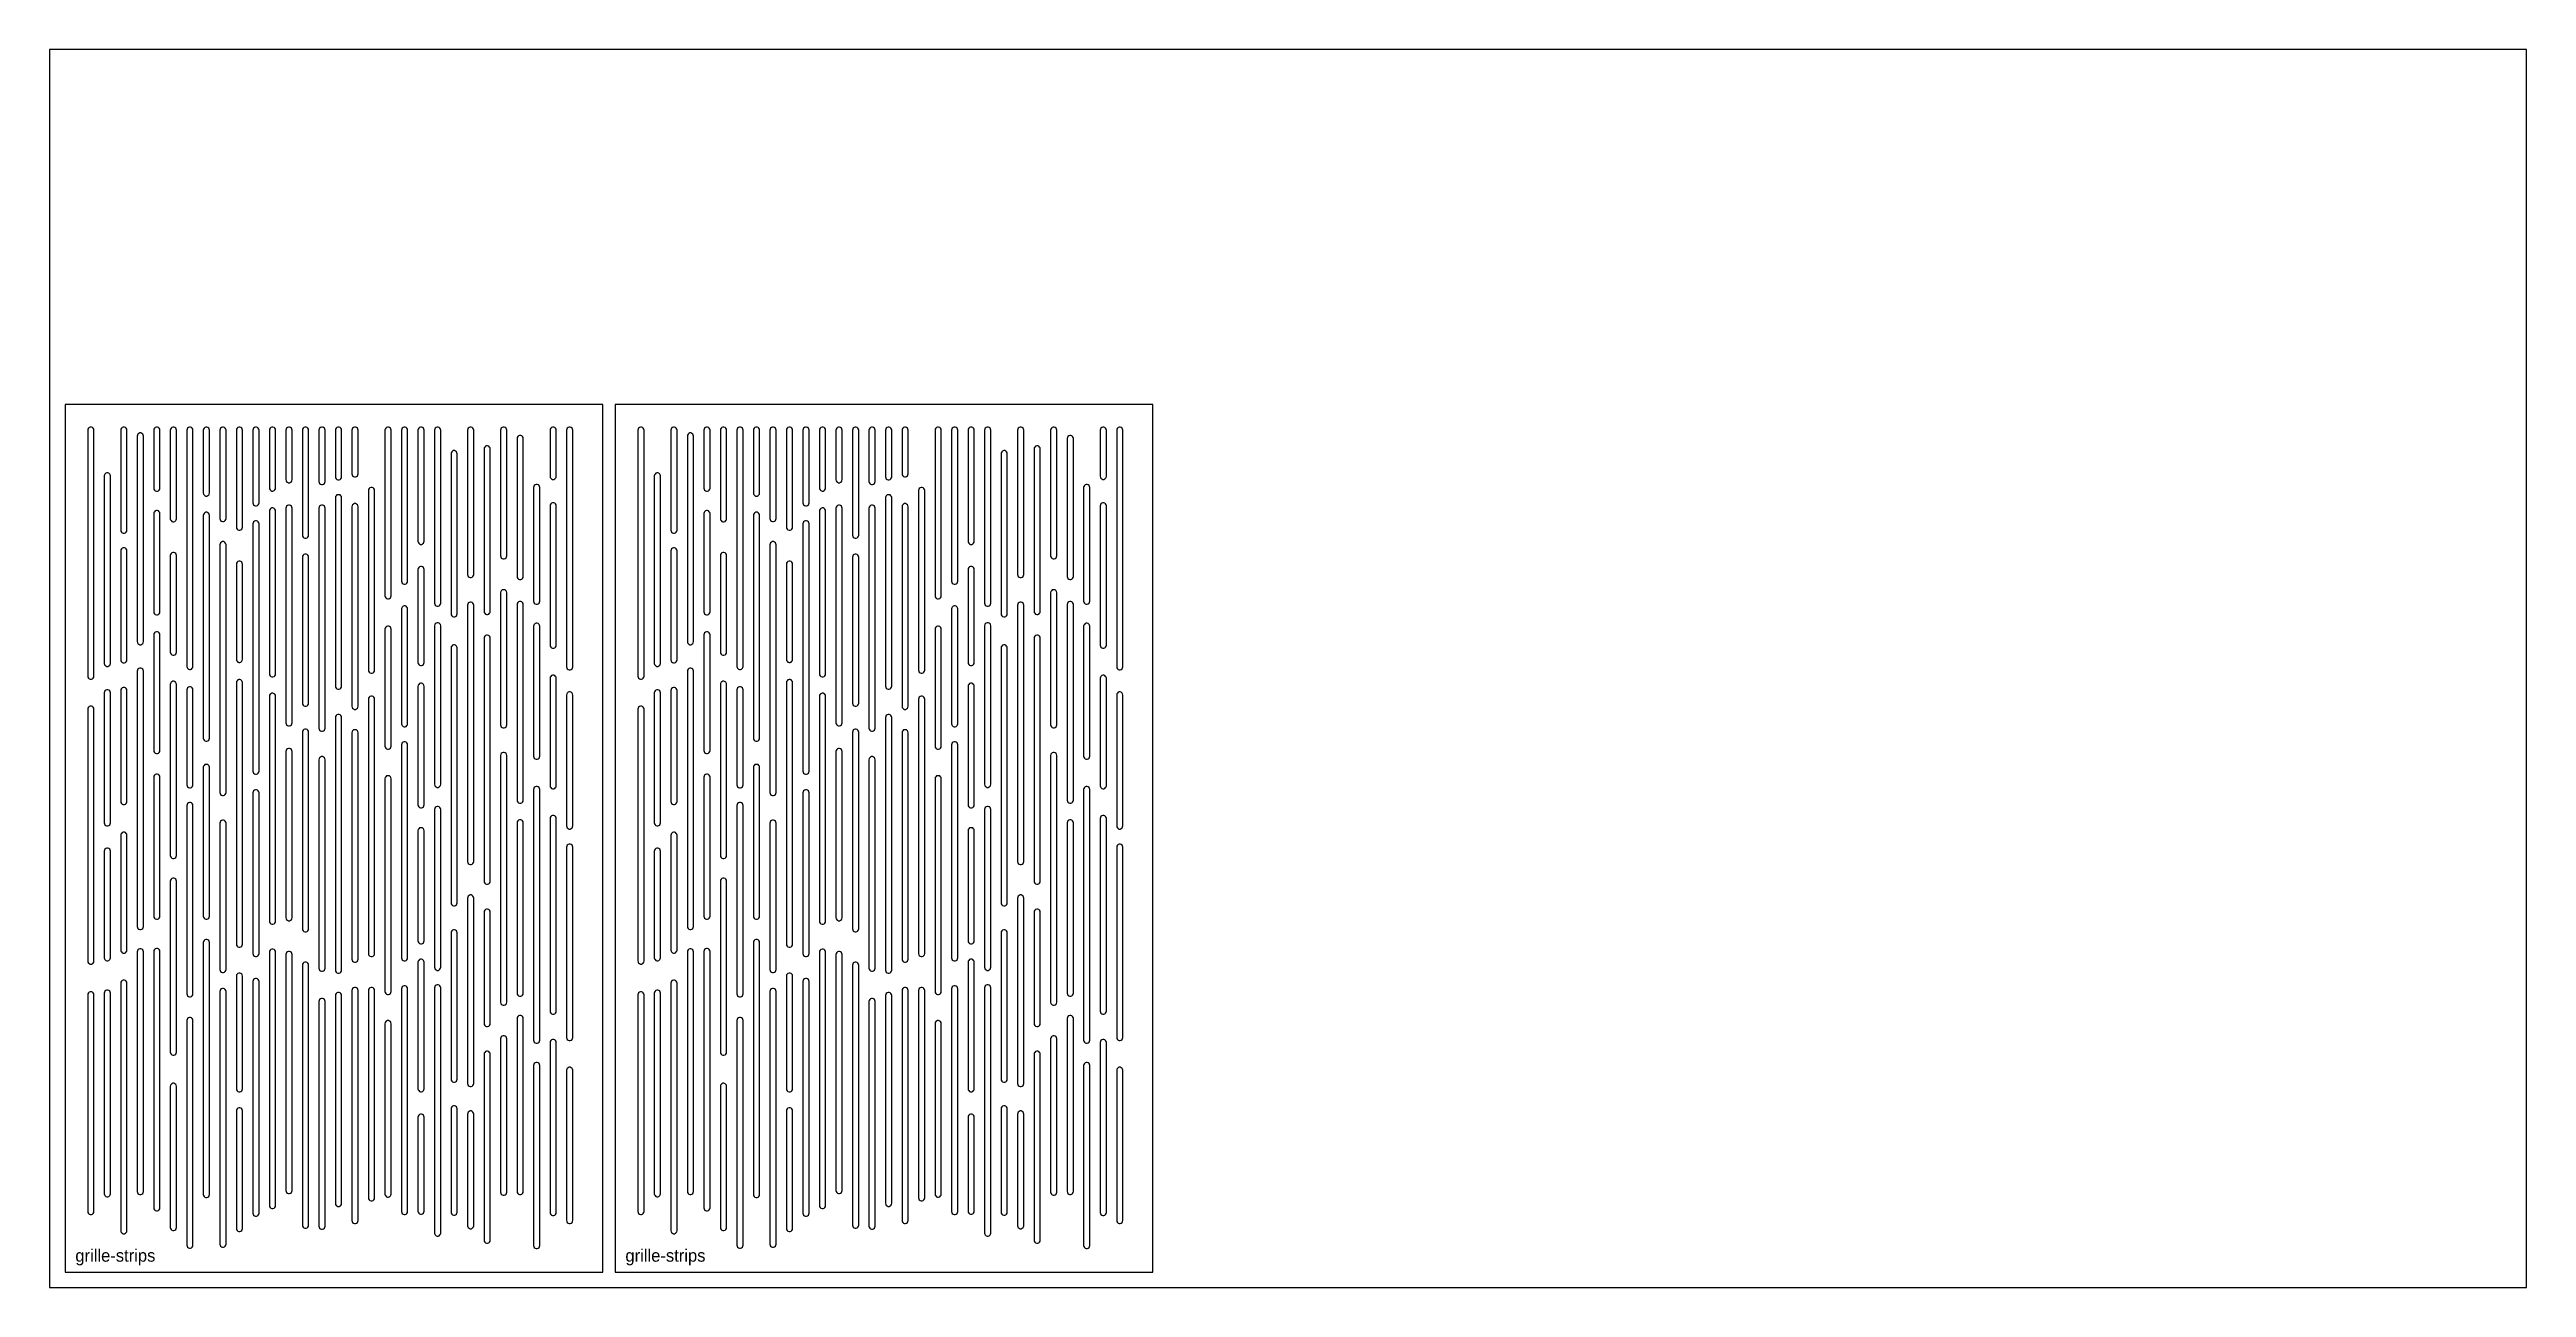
# Model space of a CAD drawing. Header units: millimetres. Extents: x 0 to 2400, y 0 to 1200.
import ezdxf

# ---------------------------------------------------------------- set-up
doc = ezdxf.new("R2010")
doc.units = ezdxf.units.MM
doc.layers.add('CUT_INSIDE', color=5, linetype='Continuous')
doc.layers.add('CUT_OUTSIDE', color=1, linetype='Continuous')

msp = doc.modelspace()

# ---------------------------------------------------------------- texts
at = {"layer": 'NOTES'}
for p in [(25, 25), (558, 25)]:
    msp.add_text('grille-strips', height=12, dxfattribs=at).set_placement(p)

# ---------------------------------------------------------------- linework, layer by layer
at = {"layer": 'CUT_INSIDE'}
for points in [[(37, 831), (37, 592.5), (37.2, 591.5), (37.7, 590.6), (38.5, 589.9), (39.5, 589.6), (40.5, 589.6), (41.5, 589.9), (42.3, 590.6), (42.8, 591.5), (43, 592.5), (43, 831), (42.8, 832), (42.3, 832.9), (41.5, 833.6), (40.5, 834), (39.5, 834), (38.5, 833.6), (37.7, 832.9), (37.2, 832), (37, 831)], [(69, 831), (69, 734), (69.2, 733), (69.7, 732.1), (70.5, 731.4), (71.5, 731.1), (72.5, 731.1), (73.5, 731.4), (74.3, 732.1), (74.8, 733), (75, 734), (75, 831), (74.8, 832), (74.3, 832.9), (73.5, 833.6), (72.5, 834), (71.5, 834), (70.5, 833.6), (69.7, 832.9), (69.2, 832), (69, 831)], [(85, 825.3), (85, 626.1), (85.2, 625), (85.7, 624.1), (86.5, 623.5), (87.5, 623.1), (88.5, 623.1), (89.5, 623.5), (90.3, 624.1), (90.8, 625), (91, 626.1), (91, 825.3), (90.8, 826.3), (90.3, 827.2), (89.5, 827.9), (88.5, 828.3), (87.5, 828.3), (86.5, 827.9), (85.7, 827.2), (85.2, 826.3), (85, 825.3)], [(101, 831), (101, 774.9), (101.2, 773.9), (101.7, 773), (102.5, 772.3), (103.5, 772), (104.5, 772), (105.5, 772.3), (106.3, 773), (106.8, 773.9), (107, 774.9), (107, 831), (106.8, 832), (106.3, 832.9), (105.5, 833.6), (104.5, 834), (103.5, 834), (102.5, 833.6), (101.7, 832.9), (101.2, 832), (101, 831)], [(117, 831), (117, 745.2), (117.2, 744.2), (117.7, 743.3), (118.5, 742.6), (119.5, 742.2), (120.5, 742.2), (121.5, 742.6), (122.3, 743.3), (122.8, 744.2), (123, 745.2), (123, 831), (122.8, 832), (122.3, 832.9), (121.5, 833.6), (120.5, 834), (119.5, 834), (118.5, 833.6), (117.7, 832.9), (117.2, 832), (117, 831)], [(133, 831), (133, 602.1), (133.2, 601.1), (133.7, 600.2), (134.5, 599.5), (135.5, 599.1), (136.5, 599.1), (137.5, 599.5), (138.3, 600.2), (138.8, 601.1), (139, 602.1), (139, 831), (138.8, 832), (138.3, 832.9), (137.5, 833.6), (136.5, 834), (135.5, 834), (134.5, 833.6), (133.7, 832.9), (133.2, 832), (133, 831)], [(149, 831), (149, 770.2), (149.2, 769.1), (149.7, 768.2), (150.5, 767.6), (151.5, 767.2), (152.5, 767.2), (153.5, 767.6), (154.3, 768.2), (154.8, 769.1), (155, 770.2), (155, 831), (154.8, 832), (154.3, 832.9), (153.5, 833.6), (152.5, 834), (151.5, 834), (150.5, 833.6), (149.7, 832.9), (149.2, 832), (149, 831)], [(165, 831), (165, 745.4), (165.2, 744.4), (165.7, 743.5), (166.5, 742.8), (167.5, 742.5), (168.5, 742.5), (169.5, 742.8), (170.3, 743.5), (170.8, 744.4), (171, 745.4), (171, 831), (170.8, 832), (170.3, 832.9), (169.5, 833.6), (168.5, 834), (167.5, 834), (166.5, 833.6), (165.7, 832.9), (165.2, 832), (165, 831)], [(181, 831), (181, 736.9), (181.2, 735.9), (181.7, 735), (182.5, 734.3), (183.5, 734), (184.5, 734), (185.5, 734.3), (186.3, 735), (186.8, 735.9), (187, 736.9), (187, 831), (186.8, 832), (186.3, 832.9), (185.5, 833.6), (184.5, 834), (183.5, 834), (182.5, 833.6), (181.7, 832.9), (181.2, 832), (181, 831)], [(197, 831), (197, 760.7), (197.2, 759.7), (197.7, 758.8), (198.5, 758.1), (199.5, 757.7), (200.5, 757.7), (201.5, 758.1), (202.3, 758.8), (202.8, 759.7), (203, 760.7), (203, 831), (202.8, 832), (202.3, 832.9), (201.5, 833.6), (200.5, 834), (199.5, 834), (198.5, 833.6), (197.7, 832.9), (197.2, 832), (197, 831)], [(213, 831), (213, 775), (213.2, 774), (213.7, 773.1), (214.5, 772.4), (215.5, 772), (216.5, 772), (217.5, 772.4), (218.3, 773.1), (218.8, 774), (219, 775), (219, 831), (218.8, 832), (218.3, 832.9), (217.5, 833.6), (216.5, 834), (215.5, 834), (214.5, 833.6), (213.7, 832.9), (213.2, 832), (213, 831)], [(229, 831), (229, 783.1), (229.2, 782), (229.7, 781.1), (230.5, 780.5), (231.5, 780.1), (232.5, 780.1), (233.5, 780.5), (234.3, 781.1), (234.8, 782), (235, 783.1), (235, 831), (234.8, 832), (234.3, 832.9), (233.5, 833.6), (232.5, 834), (231.5, 834), (230.5, 833.6), (229.7, 832.9), (229.2, 832), (229, 831)], [(245, 831), (245, 729.3), (245.2, 728.3), (245.7, 727.4), (246.5, 726.7), (247.5, 726.3), (248.5, 726.3), (249.5, 726.7), (250.3, 727.4), (250.8, 728.3), (251, 729.3), (251, 831), (250.8, 832), (250.3, 832.9), (249.5, 833.6), (248.5, 834), (247.5, 834), (246.5, 833.6), (245.7, 832.9), (245.2, 832), (245, 831)], [(261, 831), (261, 781.2), (261.2, 780.2), (261.7, 779.3), (262.5, 778.6), (263.5, 778.2), (264.5, 778.2), (265.5, 778.6), (266.3, 779.3), (266.8, 780.2), (267, 781.2), (267, 831), (266.8, 832), (266.3, 832.9), (265.5, 833.6), (264.5, 834), (263.5, 834), (262.5, 833.6), (261.7, 832.9), (261.2, 832), (261, 831)], [(277, 831), (277, 785.8), (277.2, 784.7), (277.7, 783.8), (278.5, 783.2), (279.5, 782.8), (280.5, 782.8), (281.5, 783.2), (282.3, 783.8), (282.8, 784.7), (283, 785.8), (283, 831), (282.8, 832), (282.3, 832.9), (281.5, 833.6), (280.5, 834), (279.5, 834), (278.5, 833.6), (277.7, 832.9), (277.2, 832), (277, 831)], [(293, 831), (293, 788.7), (293.2, 787.6), (293.7, 786.7), (294.5, 786.1), (295.5, 785.7), (296.5, 785.7), (297.5, 786.1), (298.3, 786.7), (298.8, 787.6), (299, 788.7), (299, 831), (298.8, 832), (298.3, 832.9), (297.5, 833.6), (296.5, 834), (295.5, 834), (294.5, 833.6), (293.7, 832.9), (293.2, 832), (293, 831)], [(325, 831), (325, 670.5), (325.2, 669.5), (325.7, 668.6), (326.5, 667.9), (327.5, 667.6), (328.5, 667.6), (329.5, 667.9), (330.3, 668.6), (330.8, 669.5), (331, 670.5), (331, 831), (330.8, 832), (330.3, 832.9), (329.5, 833.6), (328.5, 834), (327.5, 834), (326.5, 833.6), (325.7, 832.9), (325.2, 832), (325, 831)], [(341, 831), (341, 684.7), (341.2, 683.7), (341.7, 682.8), (342.5, 682.1), (343.5, 681.8), (344.5, 681.8), (345.5, 682.1), (346.3, 682.8), (346.8, 683.7), (347, 684.7), (347, 831), (346.8, 832), (346.3, 832.9), (345.5, 833.6), (344.5, 834), (343.5, 834), (342.5, 833.6), (341.7, 832.9), (341.2, 832), (341, 831)], [(357, 831), (357, 723.3), (357.2, 722.3), (357.7, 721.4), (358.5, 720.7), (359.5, 720.3), (360.5, 720.3), (361.5, 720.7), (362.3, 721.4), (362.8, 722.3), (363, 723.3), (363, 831), (362.8, 832), (362.3, 832.9), (361.5, 833.6), (360.5, 834), (359.5, 834), (358.5, 833.6), (357.7, 832.9), (357.2, 832), (357, 831)], [(373, 831), (373, 663.3), (373.2, 662.3), (373.7, 661.4), (374.5, 660.7), (375.5, 660.4), (376.5, 660.4), (377.5, 660.7), (378.3, 661.4), (378.8, 662.3), (379, 663.3), (379, 831), (378.8, 832), (378.3, 832.9), (377.5, 833.6), (376.5, 834), (375.5, 834), (374.5, 833.6), (373.7, 832.9), (373.2, 832), (373, 831)], [(405, 831), (405, 691.1), (405.2, 690.1), (405.7, 689.2), (406.5, 688.5), (407.5, 688.2), (408.5, 688.2), (409.5, 688.5), (410.3, 689.2), (410.8, 690.1), (411, 691.1), (411, 831), (410.8, 832), (410.3, 832.9), (409.5, 833.6), (408.5, 834), (407.5, 834), (406.5, 833.6), (405.7, 832.9), (405.2, 832), (405, 831)], [(437, 831), (437, 709.2), (437.2, 708.2), (437.7, 707.3), (438.5, 706.6), (439.5, 706.2), (440.5, 706.2), (441.5, 706.6), (442.3, 707.3), (442.8, 708.2), (443, 709.2), (443, 831), (442.8, 832), (442.3, 832.9), (441.5, 833.6), (440.5, 834), (439.5, 834), (438.5, 833.6), (437.7, 832.9), (437.2, 832), (437, 831)], [(453, 823), (453, 689.1), (453.2, 688.1), (453.7, 687.2), (454.5, 686.5), (455.5, 686.2), (456.5, 686.2), (457.5, 686.5), (458.3, 687.2), (458.8, 688.1), (459, 689.1), (459, 823), (458.8, 824), (458.3, 824.9), (457.5, 825.6), (456.5, 825.9), (455.5, 825.9), (454.5, 825.6), (453.7, 824.9), (453.2, 824), (453, 823)], [(485, 831), (485, 786.3), (485.2, 785.3), (485.7, 784.4), (486.5, 783.7), (487.5, 783.3), (488.5, 783.3), (489.5, 783.7), (490.3, 784.4), (490.8, 785.3), (491, 786.3), (491, 831), (490.8, 832), (490.3, 832.9), (489.5, 833.6), (488.5, 834), (487.5, 834), (486.5, 833.6), (485.7, 832.9), (485.2, 832), (485, 831)], [(501, 831), (501, 601.6), (501.2, 600.6), (501.7, 599.7), (502.5, 599), (503.5, 598.6), (504.5, 598.6), (505.5, 599), (506.3, 599.7), (506.8, 600.6), (507, 601.6), (507, 831), (506.8, 832), (506.3, 832.9), (505.5, 833.6), (504.5, 834), (503.5, 834), (502.5, 833.6), (501.7, 832.9), (501.2, 832), (501, 831)], [(570, 831), (570, 592.5), (570.2, 591.5), (570.7, 590.6), (571.5, 589.9), (572.5, 589.6), (573.5, 589.6), (574.5, 589.9), (575.3, 590.6), (575.8, 591.5), (576, 592.5), (576, 831), (575.8, 832), (575.3, 832.9), (574.5, 833.6), (573.5, 834), (572.5, 834), (571.5, 833.6), (570.7, 832.9), (570.2, 832), (570, 831)], [(602, 831), (602, 734), (602.2, 733), (602.7, 732.1), (603.5, 731.4), (604.5, 731.1), (605.5, 731.1), (606.5, 731.4), (607.3, 732.1), (607.8, 733), (608, 734), (608, 831), (607.8, 832), (607.3, 832.9), (606.5, 833.6), (605.5, 834), (604.5, 834), (603.5, 833.6), (602.7, 832.9), (602.2, 832), (602, 831)], [(618, 825.3), (618, 626.1), (618.2, 625), (618.7, 624.1), (619.5, 623.5), (620.5, 623.1), (621.5, 623.1), (622.5, 623.5), (623.3, 624.1), (623.8, 625), (624, 626.1), (624, 825.3), (623.8, 826.3), (623.3, 827.2), (622.5, 827.9), (621.5, 828.3), (620.5, 828.3), (619.5, 827.9), (618.7, 827.2), (618.2, 826.3), (618, 825.3)], [(634, 831), (634, 774.9), (634.2, 773.9), (634.7, 773), (635.5, 772.3), (636.5, 772), (637.5, 772), (638.5, 772.3), (639.3, 773), (639.8, 773.9), (640, 774.9), (640, 831), (639.8, 832), (639.3, 832.9), (638.5, 833.6), (637.5, 834), (636.5, 834), (635.5, 833.6), (634.7, 832.9), (634.2, 832), (634, 831)], [(650, 831), (650, 745.2), (650.2, 744.2), (650.7, 743.3), (651.5, 742.6), (652.5, 742.2), (653.5, 742.2), (654.5, 742.6), (655.3, 743.3), (655.8, 744.2), (656, 745.2), (656, 831), (655.8, 832), (655.3, 832.9), (654.5, 833.6), (653.5, 834), (652.5, 834), (651.5, 833.6), (650.7, 832.9), (650.2, 832), (650, 831)], [(666, 831), (666, 602.1), (666.2, 601.1), (666.7, 600.2), (667.5, 599.5), (668.5, 599.1), (669.5, 599.1), (670.5, 599.5), (671.3, 600.2), (671.8, 601.1), (672, 602.1), (672, 831), (671.8, 832), (671.3, 832.9), (670.5, 833.6), (669.5, 834), (668.5, 834), (667.5, 833.6), (666.7, 832.9), (666.2, 832), (666, 831)], [(682, 831), (682, 770.2), (682.2, 769.1), (682.7, 768.2), (683.5, 767.6), (684.5, 767.2), (685.5, 767.2), (686.5, 767.6), (687.3, 768.2), (687.8, 769.1), (688, 770.2), (688, 831), (687.8, 832), (687.3, 832.9), (686.5, 833.6), (685.5, 834), (684.5, 834), (683.5, 833.6), (682.7, 832.9), (682.2, 832), (682, 831)], [(698, 831), (698, 745.4), (698.2, 744.4), (698.7, 743.5), (699.5, 742.8), (700.5, 742.5), (701.5, 742.5), (702.5, 742.8), (703.3, 743.5), (703.8, 744.4), (704, 745.4), (704, 831), (703.8, 832), (703.3, 832.9), (702.5, 833.6), (701.5, 834), (700.5, 834), (699.5, 833.6), (698.7, 832.9), (698.2, 832), (698, 831)], [(714, 831), (714, 736.9), (714.2, 735.9), (714.7, 735), (715.5, 734.3), (716.5, 734), (717.5, 734), (718.5, 734.3), (719.3, 735), (719.8, 735.9), (720, 736.9), (720, 831), (719.8, 832), (719.3, 832.9), (718.5, 833.6), (717.5, 834), (716.5, 834), (715.5, 833.6), (714.7, 832.9), (714.2, 832), (714, 831)], [(730, 831), (730, 760.7), (730.2, 759.7), (730.7, 758.8), (731.5, 758.1), (732.5, 757.7), (733.5, 757.7), (734.5, 758.1), (735.3, 758.8), (735.8, 759.7), (736, 760.7), (736, 831), (735.8, 832), (735.3, 832.9), (734.5, 833.6), (733.5, 834), (732.5, 834), (731.5, 833.6), (730.7, 832.9), (730.2, 832), (730, 831)], [(746, 831), (746, 775), (746.2, 774), (746.7, 773.1), (747.5, 772.4), (748.5, 772), (749.5, 772), (750.5, 772.4), (751.3, 773.1), (751.8, 774), (752, 775), (752, 831), (751.8, 832), (751.3, 832.9), (750.5, 833.6), (749.5, 834), (748.5, 834), (747.5, 833.6), (746.7, 832.9), (746.2, 832), (746, 831)], [(762, 831), (762, 783.1), (762.2, 782), (762.7, 781.1), (763.5, 780.5), (764.5, 780.1), (765.5, 780.1), (766.5, 780.5), (767.3, 781.1), (767.8, 782), (768, 783.1), (768, 831), (767.8, 832), (767.3, 832.9), (766.5, 833.6), (765.5, 834), (764.5, 834), (763.5, 833.6), (762.7, 832.9), (762.2, 832), (762, 831)], [(778, 831), (778, 729.3), (778.2, 728.3), (778.7, 727.4), (779.5, 726.7), (780.5, 726.3), (781.5, 726.3), (782.5, 726.7), (783.3, 727.4), (783.8, 728.3), (784, 729.3), (784, 831), (783.8, 832), (783.3, 832.9), (782.5, 833.6), (781.5, 834), (780.5, 834), (779.5, 833.6), (778.7, 832.9), (778.2, 832), (778, 831)], [(794, 831), (794, 781.2), (794.2, 780.2), (794.7, 779.3), (795.5, 778.6), (796.5, 778.2), (797.5, 778.2), (798.5, 778.6), (799.3, 779.3), (799.8, 780.2), (800, 781.2), (800, 831), (799.8, 832), (799.3, 832.9), (798.5, 833.6), (797.5, 834), (796.5, 834), (795.5, 833.6), (794.7, 832.9), (794.2, 832), (794, 831)], [(810, 831), (810, 785.8), (810.2, 784.7), (810.7, 783.8), (811.5, 783.2), (812.5, 782.8), (813.5, 782.8), (814.5, 783.2), (815.3, 783.8), (815.8, 784.7), (816, 785.8), (816, 831), (815.8, 832), (815.3, 832.9), (814.5, 833.6), (813.5, 834), (812.5, 834), (811.5, 833.6), (810.7, 832.9), (810.2, 832), (810, 831)], [(826, 831), (826, 788.7), (826.2, 787.6), (826.7, 786.7), (827.5, 786.1), (828.5, 785.7), (829.5, 785.7), (830.5, 786.1), (831.3, 786.7), (831.8, 787.6), (832, 788.7), (832, 831), (831.8, 832), (831.3, 832.9), (830.5, 833.6), (829.5, 834), (828.5, 834), (827.5, 833.6), (826.7, 832.9), (826.2, 832), (826, 831)], [(858, 831), (858, 670.5), (858.2, 669.5), (858.7, 668.6), (859.5, 667.9), (860.5, 667.6), (861.5, 667.6), (862.5, 667.9), (863.3, 668.6), (863.8, 669.5), (864, 670.5), (864, 831), (863.8, 832), (863.3, 832.9), (862.5, 833.6), (861.5, 834), (860.5, 834), (859.5, 833.6), (858.7, 832.9), (858.2, 832), (858, 831)], [(874, 831), (874, 684.7), (874.2, 683.7), (874.7, 682.8), (875.5, 682.1), (876.5, 681.8), (877.5, 681.8), (878.5, 682.1), (879.3, 682.8), (879.8, 683.7), (880, 684.7), (880, 831), (879.8, 832), (879.3, 832.9), (878.5, 833.6), (877.5, 834), (876.5, 834), (875.5, 833.6), (874.7, 832.9), (874.2, 832), (874, 831)], [(890, 831), (890, 723.3), (890.2, 722.3), (890.7, 721.4), (891.5, 720.7), (892.5, 720.3), (893.5, 720.3), (894.5, 720.7), (895.3, 721.4), (895.8, 722.3), (896, 723.3), (896, 831), (895.8, 832), (895.3, 832.9), (894.5, 833.6), (893.5, 834), (892.5, 834), (891.5, 833.6), (890.7, 832.9), (890.2, 832), (890, 831)], [(906, 831), (906, 663.3), (906.2, 662.3), (906.7, 661.4), (907.5, 660.7), (908.5, 660.4), (909.5, 660.4), (910.5, 660.7), (911.3, 661.4), (911.8, 662.3), (912, 663.3), (912, 831), (911.8, 832), (911.3, 832.9), (910.5, 833.6), (909.5, 834), (908.5, 834), (907.5, 833.6), (906.7, 832.9), (906.2, 832), (906, 831)], [(938, 831), (938, 691.1), (938.2, 690.1), (938.7, 689.2), (939.5, 688.5), (940.5, 688.2), (941.5, 688.2), (942.5, 688.5), (943.3, 689.2), (943.8, 690.1), (944, 691.1), (944, 831), (943.8, 832), (943.3, 832.9), (942.5, 833.6), (941.5, 834), (940.5, 834), (939.5, 833.6), (938.7, 832.9), (938.2, 832), (938, 831)], [(970, 831), (970, 709.2), (970.2, 708.2), (970.7, 707.3), (971.5, 706.6), (972.5, 706.2), (973.5, 706.2), (974.5, 706.6), (975.3, 707.3), (975.8, 708.2), (976, 709.2), (976, 831), (975.8, 832), (975.3, 832.9), (974.5, 833.6), (973.5, 834), (972.5, 834), (971.5, 833.6), (970.7, 832.9), (970.2, 832), (970, 831)], [(986, 823), (986, 689.1), (986.2, 688.1), (986.7, 687.2), (987.5, 686.5), (988.5, 686.2), (989.5, 686.2), (990.5, 686.5), (991.3, 687.2), (991.8, 688.1), (992, 689.1), (992, 823), (991.8, 824), (991.3, 824.9), (990.5, 825.6), (989.5, 825.9), (988.5, 825.9), (987.5, 825.6), (986.7, 824.9), (986.2, 824), (986, 823)], [(1018, 831), (1018, 786.3), (1018.2, 785.3), (1018.7, 784.4), (1019.5, 783.7), (1020.5, 783.3), (1021.5, 783.3), (1022.5, 783.7), (1023.3, 784.4), (1023.8, 785.3), (1024, 786.3), (1024, 831), (1023.8, 832), (1023.3, 832.9), (1022.5, 833.6), (1021.5, 834), (1020.5, 834), (1019.5, 833.6), (1018.7, 832.9), (1018.2, 832), (1018, 831)], [(1034, 831), (1034, 601.6), (1034.2, 600.6), (1034.7, 599.7), (1035.5, 599), (1036.5, 598.6), (1037.5, 598.6), (1038.5, 599), (1039.3, 599.7), (1039.8, 600.6), (1040, 601.6), (1040, 831), (1039.8, 832), (1039.3, 832.9), (1038.5, 833.6), (1037.5, 834), (1036.5, 834), (1035.5, 833.6), (1034.7, 832.9), (1034.2, 832), (1034, 831)], [(389, 808.2), (389, 653), (389.2, 651.9), (389.7, 651), (390.5, 650.4), (391.5, 650), (392.5, 650), (393.5, 650.4), (394.3, 651), (394.8, 651.9), (395, 653), (395, 808.2), (394.8, 809.2), (394.3, 810.1), (393.5, 810.8), (392.5, 811.2), (391.5, 811.2), (390.5, 810.8), (389.7, 810.1), (389.2, 809.2), (389, 808.2)], [(421, 812.8), (421, 655.4), (421.2, 654.4), (421.7, 653.5), (422.5, 652.8), (423.5, 652.4), (424.5, 652.4), (425.5, 652.8), (426.3, 653.5), (426.8, 654.4), (427, 655.4), (427, 812.8), (426.8, 813.8), (426.3, 814.7), (425.5, 815.4), (424.5, 815.7), (423.5, 815.7), (422.5, 815.4), (421.7, 814.7), (421.2, 813.8), (421, 812.8)], [(922, 808.2), (922, 653), (922.2, 651.9), (922.7, 651), (923.5, 650.4), (924.5, 650), (925.5, 650), (926.5, 650.4), (927.3, 651), (927.8, 651.9), (928, 653), (928, 808.2), (927.8, 809.2), (927.3, 810.1), (926.5, 810.8), (925.5, 811.2), (924.5, 811.2), (923.5, 810.8), (922.7, 810.1), (922.2, 809.2), (922, 808.2)], [(954, 812.8), (954, 655.4), (954.2, 654.4), (954.7, 653.5), (955.5, 652.8), (956.5, 652.4), (957.5, 652.4), (958.5, 652.8), (959.3, 653.5), (959.8, 654.4), (960, 655.4), (960, 812.8), (959.8, 813.8), (959.3, 814.7), (958.5, 815.4), (957.5, 815.7), (956.5, 815.7), (955.5, 815.4), (954.7, 814.7), (954.2, 813.8), (954, 812.8)], [(53, 786.6), (53, 605), (53.2, 604), (53.7, 603.1), (54.5, 602.5), (55.5, 602.1), (56.5, 602.1), (57.5, 602.5), (58.3, 603.1), (58.8, 604), (59, 605), (59, 786.6), (58.8, 787.6), (58.3, 788.5), (57.5, 789.2), (56.5, 789.6), (55.5, 789.6), (54.5, 789.2), (53.7, 788.5), (53.2, 787.6), (53, 786.6)], [(277, 765.6), (277, 582.9), (277.2, 581.8), (277.7, 580.9), (278.5, 580.3), (279.5, 579.9), (280.5, 579.9), (281.5, 580.3), (282.3, 580.9), (282.8, 581.8), (283, 582.9), (283, 765.6), (282.8, 766.6), (282.3, 767.5), (281.5, 768.2), (280.5, 768.5), (279.5, 768.5), (278.5, 768.2), (277.7, 767.5), (277.2, 766.6), (277, 765.6)], [(309, 772.5), (309, 598.5), (309.2, 597.5), (309.7, 596.6), (310.5, 595.9), (311.5, 595.6), (312.5, 595.6), (313.5, 595.9), (314.3, 596.6), (314.8, 597.5), (315, 598.5), (315, 772.5), (314.8, 773.5), (314.3, 774.4), (313.5, 775.1), (312.5, 775.5), (311.5, 775.5), (310.5, 775.1), (309.7, 774.4), (309.2, 773.5), (309, 772.5)], [(469, 775.5), (469, 665.2), (469.2, 664.2), (469.7, 663.3), (470.5, 662.6), (471.5, 662.2), (472.5, 662.2), (473.5, 662.6), (474.3, 663.3), (474.8, 664.2), (475, 665.2), (475, 775.5), (474.8, 776.5), (474.3, 777.4), (473.5, 778.1), (472.5, 778.4), (471.5, 778.4), (470.5, 778.1), (469.7, 777.4), (469.2, 776.5), (469, 775.5)], [(586, 786.6), (586, 605), (586.2, 604), (586.7, 603.1), (587.5, 602.5), (588.5, 602.1), (589.5, 602.1), (590.5, 602.5), (591.3, 603.1), (591.8, 604), (592, 605), (592, 786.6), (591.8, 787.6), (591.3, 788.5), (590.5, 789.2), (589.5, 789.6), (588.5, 789.6), (587.5, 789.2), (586.7, 788.5), (586.2, 787.6), (586, 786.6)], [(810, 765.6), (810, 582.9), (810.2, 581.8), (810.7, 580.9), (811.5, 580.3), (812.5, 579.9), (813.5, 579.9), (814.5, 580.3), (815.3, 580.9), (815.8, 581.8), (816, 582.9), (816, 765.6), (815.8, 766.6), (815.3, 767.5), (814.5, 768.2), (813.5, 768.5), (812.5, 768.5), (811.5, 768.2), (810.7, 767.5), (810.2, 766.6), (810, 765.6)], [(842, 772.5), (842, 598.5), (842.2, 597.5), (842.7, 596.6), (843.5, 595.9), (844.5, 595.6), (845.5, 595.6), (846.5, 595.9), (847.3, 596.6), (847.8, 597.5), (848, 598.5), (848, 772.5), (847.8, 773.5), (847.3, 774.4), (846.5, 775.1), (845.5, 775.5), (844.5, 775.5), (843.5, 775.1), (842.7, 774.4), (842.2, 773.5), (842, 772.5)], [(1002, 775.5), (1002, 665.2), (1002.2, 664.2), (1002.7, 663.3), (1003.5, 662.6), (1004.5, 662.2), (1005.5, 662.2), (1006.5, 662.6), (1007.3, 663.3), (1007.8, 664.2), (1008, 665.2), (1008, 775.5), (1007.8, 776.5), (1007.3, 777.4), (1006.5, 778.1), (1005.5, 778.4), (1004.5, 778.4), (1003.5, 778.1), (1002.7, 777.4), (1002.2, 776.5), (1002, 775.5)], [(101, 750.1), (101, 655), (101.2, 654), (101.7, 653.1), (102.5, 652.4), (103.5, 652.1), (104.5, 652.1), (105.5, 652.4), (106.3, 653.1), (106.8, 654), (107, 655), (107, 750.1), (106.8, 751.1), (106.3, 752), (105.5, 752.7), (104.5, 753.1), (103.5, 753.1), (102.5, 752.7), (101.7, 752), (101.2, 751.1), (101, 750.1)], [(149, 748.4), (149, 532.6), (149.2, 531.5), (149.7, 530.6), (150.5, 530), (151.5, 529.6), (152.5, 529.6), (153.5, 530), (154.3, 530.6), (154.8, 531.5), (155, 532.6), (155, 748.4), (154.8, 749.4), (154.3, 750.3), (153.5, 751), (152.5, 751.4), (151.5, 751.4), (150.5, 751), (149.7, 750.3), (149.2, 749.4), (149, 748.4)], [(213, 752.6), (213, 594.7), (213.2, 593.7), (213.7, 592.8), (214.5, 592.1), (215.5, 591.8), (216.5, 591.8), (217.5, 592.1), (218.3, 592.8), (218.8, 593.7), (219, 594.7), (219, 752.6), (218.8, 753.6), (218.3, 754.5), (217.5, 755.2), (216.5, 755.6), (215.5, 755.6), (214.5, 755.2), (213.7, 754.5), (213.2, 753.6), (213, 752.6)], [(229, 755.4), (229, 547.4), (229.2, 546.3), (229.7, 545.4), (230.5, 544.8), (231.5, 544.4), (232.5, 544.4), (233.5, 544.8), (234.3, 545.4), (234.8, 546.3), (235, 547.4), (235, 755.4), (234.8, 756.4), (234.3, 757.3), (233.5, 758), (232.5, 758.3), (231.5, 758.3), (230.5, 758), (229.7, 757.3), (229.2, 756.4), (229, 755.4)], [(261, 755.4), (261, 542.2), (261.2, 541.2), (261.7, 540.3), (262.5, 539.6), (263.5, 539.3), (264.5, 539.3), (265.5, 539.6), (266.3, 540.3), (266.8, 541.2), (267, 542.2), (267, 755.4), (266.8, 756.4), (266.3, 757.3), (265.5, 758), (264.5, 758.3), (263.5, 758.3), (262.5, 758), (261.7, 757.3), (261.2, 756.4), (261, 755.4)], [(293, 756.8), (293, 563.4), (293.2, 562.3), (293.7, 561.4), (294.5, 560.8), (295.5, 560.4), (296.5, 560.4), (297.5, 560.8), (298.3, 561.4), (298.8, 562.3), (299, 563.4), (299, 756.8), (298.8, 757.9), (298.3, 758.8), (297.5, 759.4), (296.5, 759.8), (295.5, 759.8), (294.5, 759.4), (293.7, 758.8), (293.2, 757.9), (293, 756.8)], [(485, 757.8), (485, 622.6), (485.2, 621.6), (485.7, 620.7), (486.5, 620), (487.5, 619.7), (488.5, 619.7), (489.5, 620), (490.3, 620.7), (490.8, 621.6), (491, 622.6), (491, 757.8), (490.8, 758.8), (490.3, 759.7), (489.5, 760.4), (488.5, 760.7), (487.5, 760.7), (486.5, 760.4), (485.7, 759.7), (485.2, 758.8), (485, 757.8)], [(634, 750.1), (634, 655), (634.2, 654), (634.7, 653.1), (635.5, 652.4), (636.5, 652.1), (637.5, 652.1), (638.5, 652.4), (639.3, 653.1), (639.8, 654), (640, 655), (640, 750.1), (639.8, 751.1), (639.3, 752), (638.5, 752.7), (637.5, 753.1), (636.5, 753.1), (635.5, 752.7), (634.7, 752), (634.2, 751.1), (634, 750.1)], [(682, 748.4), (682, 532.6), (682.2, 531.5), (682.7, 530.6), (683.5, 530), (684.5, 529.6), (685.5, 529.6), (686.5, 530), (687.3, 530.6), (687.8, 531.5), (688, 532.6), (688, 748.4), (687.8, 749.4), (687.3, 750.3), (686.5, 751), (685.5, 751.4), (684.5, 751.4), (683.5, 751), (682.7, 750.3), (682.2, 749.4), (682, 748.4)], [(746, 752.6), (746, 594.7), (746.2, 593.7), (746.7, 592.8), (747.5, 592.1), (748.5, 591.8), (749.5, 591.8), (750.5, 592.1), (751.3, 592.8), (751.8, 593.7), (752, 594.7), (752, 752.6), (751.8, 753.6), (751.3, 754.5), (750.5, 755.2), (749.5, 755.6), (748.5, 755.6), (747.5, 755.2), (746.7, 754.5), (746.2, 753.6), (746, 752.6)], [(762, 755.4), (762, 547.4), (762.2, 546.3), (762.7, 545.4), (763.5, 544.8), (764.5, 544.4), (765.5, 544.4), (766.5, 544.8), (767.3, 545.4), (767.8, 546.3), (768, 547.4), (768, 755.4), (767.8, 756.4), (767.3, 757.3), (766.5, 758), (765.5, 758.3), (764.5, 758.3), (763.5, 758), (762.7, 757.3), (762.2, 756.4), (762, 755.4)], [(794, 755.4), (794, 542.2), (794.2, 541.2), (794.7, 540.3), (795.5, 539.6), (796.5, 539.3), (797.5, 539.3), (798.5, 539.6), (799.3, 540.3), (799.8, 541.2), (800, 542.2), (800, 755.4), (799.8, 756.4), (799.3, 757.3), (798.5, 758), (797.5, 758.3), (796.5, 758.3), (795.5, 758), (794.7, 757.3), (794.2, 756.4), (794, 755.4)], [(826, 756.8), (826, 563.4), (826.2, 562.3), (826.7, 561.4), (827.5, 560.8), (828.5, 560.4), (829.5, 560.4), (830.5, 560.8), (831.3, 561.4), (831.8, 562.3), (832, 563.4), (832, 756.8), (831.8, 757.9), (831.3, 758.8), (830.5, 759.4), (829.5, 759.8), (828.5, 759.8), (827.5, 759.4), (826.7, 758.8), (826.2, 757.9), (826, 756.8)], [(1018, 757.8), (1018, 622.6), (1018.2, 621.6), (1018.7, 620.7), (1019.5, 620), (1020.5, 619.7), (1021.5, 619.7), (1022.5, 620), (1023.3, 620.7), (1023.8, 621.6), (1024, 622.6), (1024, 757.8), (1023.8, 758.8), (1023.3, 759.7), (1022.5, 760.4), (1021.5, 760.7), (1020.5, 760.7), (1019.5, 760.4), (1018.7, 759.7), (1018.2, 758.8), (1018, 757.8)], [(165, 720), (165, 479.9), (165.2, 478.9), (165.7, 478), (166.5, 477.3), (167.5, 477), (168.5, 477), (169.5, 477.3), (170.3, 478), (170.8, 478.9), (171, 479.9), (171, 720), (170.8, 721), (170.3, 721.9), (169.5, 722.6), (168.5, 723), (167.5, 723), (166.5, 722.6), (165.7, 721.9), (165.2, 721), (165, 720)], [(197, 740.2), (197, 500.4), (197.2, 499.4), (197.7, 498.5), (198.5, 497.8), (199.5, 497.5), (200.5, 497.5), (201.5, 497.8), (202.3, 498.5), (202.8, 499.4), (203, 500.4), (203, 740.2), (202.8, 741.2), (202.3, 742.1), (201.5, 742.8), (200.5, 743.1), (199.5, 743.1), (198.5, 742.8), (197.7, 742.1), (197.2, 741.2), (197, 740.2)], [(698, 720), (698, 479.9), (698.2, 478.9), (698.7, 478), (699.5, 477.3), (700.5, 477), (701.5, 477), (702.5, 477.3), (703.3, 478), (703.8, 478.9), (704, 479.9), (704, 720), (703.8, 721), (703.3, 721.9), (702.5, 722.6), (701.5, 723), (700.5, 723), (699.5, 722.6), (698.7, 721.9), (698.2, 721), (698, 720)], [(730, 740.2), (730, 500.4), (730.2, 499.4), (730.7, 498.5), (731.5, 497.8), (732.5, 497.5), (733.5, 497.5), (734.5, 497.8), (735.3, 498.5), (735.8, 499.4), (736, 500.4), (736, 740.2), (735.8, 741.2), (735.3, 742.1), (734.5, 742.8), (733.5, 743.1), (732.5, 743.1), (731.5, 742.8), (730.7, 742.1), (730.2, 741.2), (730, 740.2)], [(69, 714), (69, 608.5), (69.2, 607.5), (69.7, 606.6), (70.5, 605.9), (71.5, 605.5), (72.5, 605.5), (73.5, 605.9), (74.3, 606.6), (74.8, 607.5), (75, 608.5), (75, 714), (74.8, 715), (74.3, 715.9), (73.5, 716.6), (72.5, 717), (71.5, 717), (70.5, 716.6), (69.7, 715.9), (69.2, 715), (69, 714)], [(117, 709.6), (117, 615.9), (117.2, 614.9), (117.7, 614), (118.5, 613.3), (119.5, 612.9), (120.5, 612.9), (121.5, 613.3), (122.3, 614), (122.8, 614.9), (123, 615.9), (123, 709.6), (122.8, 710.6), (122.3, 711.5), (121.5, 712.2), (120.5, 712.5), (119.5, 712.5), (118.5, 712.2), (117.7, 711.5), (117.2, 710.6), (117, 709.6)], [(181, 701.1), (181, 608.9), (181.2, 607.9), (181.7, 607), (182.5, 606.3), (183.5, 605.9), (184.5, 605.9), (185.5, 606.3), (186.3, 607), (186.8, 607.9), (187, 608.9), (187, 701.1), (186.8, 702.2), (186.3, 703.1), (185.5, 703.7), (184.5, 704.1), (183.5, 704.1), (182.5, 703.7), (181.7, 703.1), (181.2, 702.2), (181, 701.1)], [(245, 707.9), (245, 566.3), (245.2, 565.3), (245.7, 564.4), (246.5, 563.7), (247.5, 563.4), (248.5, 563.4), (249.5, 563.7), (250.3, 564.4), (250.8, 565.3), (251, 566.3), (251, 707.9), (250.8, 708.9), (250.3, 709.8), (249.5, 710.5), (248.5, 710.8), (247.5, 710.8), (246.5, 710.5), (245.7, 709.8), (245.2, 708.9), (245, 707.9)], [(357, 695.9), (357, 605.8), (357.2, 604.8), (357.7, 603.9), (358.5, 603.2), (359.5, 602.8), (360.5, 602.8), (361.5, 603.2), (362.3, 603.9), (362.8, 604.8), (363, 605.8), (363, 695.9), (362.8, 696.9), (362.3, 697.8), (361.5, 698.4), (360.5, 698.8), (359.5, 698.8), (358.5, 698.4), (357.7, 697.8), (357.2, 696.9), (357, 695.9)], [(602, 714), (602, 608.5), (602.2, 607.5), (602.7, 606.6), (603.5, 605.9), (604.5, 605.5), (605.5, 605.5), (606.5, 605.9), (607.3, 606.6), (607.8, 607.5), (608, 608.5), (608, 714), (607.8, 715), (607.3, 715.9), (606.5, 716.6), (605.5, 717), (604.5, 717), (603.5, 716.6), (602.7, 715.9), (602.2, 715), (602, 714)], [(650, 709.6), (650, 615.9), (650.2, 614.9), (650.7, 614), (651.5, 613.3), (652.5, 612.9), (653.5, 612.9), (654.5, 613.3), (655.3, 614), (655.8, 614.9), (656, 615.9), (656, 709.6), (655.8, 710.6), (655.3, 711.5), (654.5, 712.2), (653.5, 712.5), (652.5, 712.5), (651.5, 712.2), (650.7, 711.5), (650.2, 710.6), (650, 709.6)], [(714, 701.1), (714, 608.9), (714.2, 607.9), (714.7, 607), (715.5, 606.3), (716.5, 605.9), (717.5, 605.9), (718.5, 606.3), (719.3, 607), (719.8, 607.9), (720, 608.9), (720, 701.1), (719.8, 702.2), (719.3, 703.1), (718.5, 703.7), (717.5, 704.1), (716.5, 704.1), (715.5, 703.7), (714.7, 703.1), (714.2, 702.2), (714, 701.1)], [(778, 707.9), (778, 566.3), (778.2, 565.3), (778.7, 564.4), (779.5, 563.7), (780.5, 563.4), (781.5, 563.4), (782.5, 563.7), (783.3, 564.4), (783.8, 565.3), (784, 566.3), (784, 707.9), (783.8, 708.9), (783.3, 709.8), (782.5, 710.5), (781.5, 710.8), (780.5, 710.8), (779.5, 710.5), (778.7, 709.8), (778.2, 708.9), (778, 707.9)], [(890, 695.9), (890, 605.8), (890.2, 604.8), (890.7, 603.9), (891.5, 603.2), (892.5, 602.8), (893.5, 602.8), (894.5, 603.2), (895.3, 603.9), (895.8, 604.8), (896, 605.8), (896, 695.9), (895.8, 696.9), (895.3, 697.8), (894.5, 698.4), (893.5, 698.8), (892.5, 698.8), (891.5, 698.4), (890.7, 697.8), (890.2, 696.9), (890, 695.9)], [(437, 673.5), (437, 545.3), (437.2, 544.3), (437.7, 543.4), (438.5, 542.7), (439.5, 542.4), (440.5, 542.4), (441.5, 542.7), (442.3, 543.4), (442.8, 544.3), (443, 545.3), (443, 673.5), (442.8, 674.5), (442.3, 675.4), (441.5, 676.1), (440.5, 676.4), (439.5, 676.4), (438.5, 676.1), (437.7, 675.4), (437.2, 674.5), (437, 673.5)], [(970, 673.5), (970, 545.3), (970.2, 544.3), (970.7, 543.4), (971.5, 542.7), (972.5, 542.4), (973.5, 542.4), (974.5, 542.7), (975.3, 543.4), (975.8, 544.3), (976, 545.3), (976, 673.5), (975.8, 674.5), (975.3, 675.4), (974.5, 676.1), (973.5, 676.4), (972.5, 676.4), (971.5, 676.1), (970.7, 675.4), (970.2, 674.5), (970, 673.5)], [(341, 657.7), (341, 546.5), (341.2, 545.5), (341.7, 544.6), (342.5, 543.9), (343.5, 543.5), (344.5, 543.5), (345.5, 543.9), (346.3, 544.6), (346.8, 545.5), (347, 546.5), (347, 657.7), (346.8, 658.7), (346.3, 659.6), (345.5, 660.3), (344.5, 660.6), (343.5, 660.6), (342.5, 660.3), (341.7, 659.6), (341.2, 658.7), (341, 657.7)], [(405, 661.4), (405, 412.8), (405.2, 411.8), (405.7, 410.9), (406.5, 410.2), (407.5, 409.9), (408.5, 409.9), (409.5, 410.2), (410.3, 410.9), (410.8, 411.8), (411, 412.8), (411, 661.4), (410.8, 662.4), (410.3, 663.3), (409.5, 664), (408.5, 664.3), (407.5, 664.3), (406.5, 664), (405.7, 663.3), (405.2, 662.4), (405, 661.4)], [(453, 662), (453, 472.4), (453.2, 471.3), (453.7, 470.4), (454.5, 469.8), (455.5, 469.4), (456.5, 469.4), (457.5, 469.8), (458.3, 470.4), (458.8, 471.3), (459, 472.4), (459, 662), (458.8, 663.1), (458.3, 664), (457.5, 664.6), (456.5, 665), (455.5, 665), (454.5, 664.6), (453.7, 664), (453.2, 663.1), (453, 662)], [(874, 657.7), (874, 546.5), (874.2, 545.5), (874.7, 544.6), (875.5, 543.9), (876.5, 543.5), (877.5, 543.5), (878.5, 543.9), (879.3, 544.6), (879.8, 545.5), (880, 546.5), (880, 657.7), (879.8, 658.7), (879.3, 659.6), (878.5, 660.3), (877.5, 660.6), (876.5, 660.6), (875.5, 660.3), (874.7, 659.6), (874.2, 658.7), (874, 657.7)], [(938, 661.4), (938, 412.8), (938.2, 411.8), (938.7, 410.9), (939.5, 410.2), (940.5, 409.9), (941.5, 409.9), (942.5, 410.2), (943.3, 410.9), (943.8, 411.8), (944, 412.8), (944, 661.4), (943.8, 662.4), (943.3, 663.3), (942.5, 664), (941.5, 664.3), (940.5, 664.3), (939.5, 664), (938.7, 663.3), (938.2, 662.4), (938, 661.4)], [(986, 662), (986, 472.4), (986.2, 471.3), (986.7, 470.4), (987.5, 469.8), (988.5, 469.4), (989.5, 469.4), (990.5, 469.8), (991.3, 470.4), (991.8, 471.3), (992, 472.4), (992, 662), (991.8, 663.1), (991.3, 664), (990.5, 664.6), (989.5, 665), (988.5, 665), (987.5, 664.6), (986.7, 664), (986.2, 663.1), (986, 662)], [(101, 632.7), (101, 520.5), (101.2, 519.5), (101.7, 518.6), (102.5, 517.9), (103.5, 517.5), (104.5, 517.5), (105.5, 517.9), (106.3, 518.6), (106.8, 519.5), (107, 520.5), (107, 632.7), (106.8, 633.7), (106.3, 634.6), (105.5, 635.3), (104.5, 635.7), (103.5, 635.7), (102.5, 635.3), (101.7, 634.6), (101.2, 633.7), (101, 632.7)], [(325, 638.1), (325, 524.8), (325.2, 523.8), (325.7, 522.9), (326.5, 522.2), (327.5, 521.9), (328.5, 521.9), (329.5, 522.2), (330.3, 522.9), (330.8, 523.8), (331, 524.8), (331, 638.1), (330.8, 639.1), (330.3, 640), (329.5, 640.7), (328.5, 641), (327.5, 641), (326.5, 640.7), (325.7, 640), (325.2, 639.1), (325, 638.1)], [(373, 641.5), (373, 487.8), (373.2, 486.7), (373.7, 485.8), (374.5, 485.2), (375.5, 484.8), (376.5, 484.8), (377.5, 485.2), (378.3, 485.8), (378.8, 486.7), (379, 487.8), (379, 641.5), (378.8, 642.5), (378.3, 643.4), (377.5, 644.1), (376.5, 644.4), (375.5, 644.4), (374.5, 644.1), (373.7, 643.4), (373.2, 642.5), (373, 641.5)], [(421, 629.4), (421, 393.8), (421.2, 392.8), (421.7, 391.9), (422.5, 391.3), (423.5, 390.9), (424.5, 390.9), (425.5, 391.3), (426.3, 391.9), (426.8, 392.8), (427, 393.8), (427, 629.4), (426.8, 630.4), (426.3, 631.3), (425.5, 632), (424.5, 632.3), (423.5, 632.3), (422.5, 632), (421.7, 631.3), (421.2, 630.4), (421, 629.4)], [(469, 640.9), (469, 515.1), (469.2, 514.1), (469.7, 513.2), (470.5, 512.5), (471.5, 512.2), (472.5, 512.2), (473.5, 512.5), (474.3, 513.2), (474.8, 514.1), (475, 515.1), (475, 640.9), (474.8, 641.9), (474.3, 642.8), (473.5, 643.5), (472.5, 643.8), (471.5, 643.8), (470.5, 643.5), (469.7, 642.8), (469.2, 641.9), (469, 640.9)], [(634, 632.7), (634, 520.5), (634.2, 519.5), (634.7, 518.6), (635.5, 517.9), (636.5, 517.5), (637.5, 517.5), (638.5, 517.9), (639.3, 518.6), (639.8, 519.5), (640, 520.5), (640, 632.7), (639.8, 633.7), (639.3, 634.6), (638.5, 635.3), (637.5, 635.7), (636.5, 635.7), (635.5, 635.3), (634.7, 634.6), (634.2, 633.7), (634, 632.7)], [(858, 638.1), (858, 524.8), (858.2, 523.8), (858.7, 522.9), (859.5, 522.2), (860.5, 521.9), (861.5, 521.9), (862.5, 522.2), (863.3, 522.9), (863.8, 523.8), (864, 524.8), (864, 638.1), (863.8, 639.1), (863.3, 640), (862.5, 640.7), (861.5, 641), (860.5, 641), (859.5, 640.7), (858.7, 640), (858.2, 639.1), (858, 638.1)], [(906, 641.5), (906, 487.8), (906.2, 486.7), (906.7, 485.8), (907.5, 485.2), (908.5, 484.8), (909.5, 484.8), (910.5, 485.2), (911.3, 485.8), (911.8, 486.7), (912, 487.8), (912, 641.5), (911.8, 642.5), (911.3, 643.4), (910.5, 644.1), (909.5, 644.4), (908.5, 644.4), (907.5, 644.1), (906.7, 643.4), (906.2, 642.5), (906, 641.5)], [(954, 629.4), (954, 393.8), (954.2, 392.8), (954.7, 391.9), (955.5, 391.3), (956.5, 390.9), (957.5, 390.9), (958.5, 391.3), (959.3, 391.9), (959.8, 392.8), (960, 393.8), (960, 629.4), (959.8, 630.4), (959.3, 631.3), (958.5, 632), (957.5, 632.3), (956.5, 632.3), (955.5, 632), (954.7, 631.3), (954.2, 630.4), (954, 629.4)], [(1002, 640.9), (1002, 515.1), (1002.2, 514.1), (1002.7, 513.2), (1003.5, 512.5), (1004.5, 512.2), (1005.5, 512.2), (1006.5, 512.5), (1007.3, 513.2), (1007.8, 514.1), (1008, 515.1), (1008, 640.9), (1007.8, 641.9), (1007.3, 642.8), (1006.5, 643.5), (1005.5, 643.8), (1004.5, 643.8), (1003.5, 643.5), (1002.7, 642.8), (1002.2, 641.9), (1002, 640.9)], [(85, 597.4), (85, 350), (85.2, 349), (85.7, 348.1), (86.5, 347.4), (87.5, 347), (88.5, 347), (89.5, 347.4), (90.3, 348.1), (90.8, 349), (91, 350), (91, 597.4), (90.8, 598.5), (90.3, 599.4), (89.5, 600), (88.5, 600.4), (87.5, 600.4), (86.5, 600), (85.7, 599.4), (85.2, 598.5), (85, 597.4)], [(389, 619.9), (389, 373), (389.2, 371.9), (389.7, 371), (390.5, 370.4), (391.5, 370), (392.5, 370), (393.5, 370.4), (394.3, 371), (394.8, 371.9), (395, 373), (395, 619.9), (394.8, 620.9), (394.3, 621.8), (393.5, 622.5), (392.5, 622.8), (391.5, 622.8), (390.5, 622.5), (389.7, 621.8), (389.2, 620.9), (389, 619.9)], [(618, 597.4), (618, 350), (618.2, 349), (618.7, 348.1), (619.5, 347.4), (620.5, 347), (621.5, 347), (622.5, 347.4), (623.3, 348.1), (623.8, 349), (624, 350), (624, 597.4), (623.8, 598.5), (623.3, 599.4), (622.5, 600), (621.5, 600.4), (620.5, 600.4), (619.5, 600), (618.7, 599.4), (618.2, 598.5), (618, 597.4)], [(922, 619.9), (922, 373), (922.2, 371.9), (922.7, 371), (923.5, 370.4), (924.5, 370), (925.5, 370), (926.5, 370.4), (927.3, 371), (927.8, 371.9), (928, 373), (928, 619.9), (927.8, 620.9), (927.3, 621.8), (926.5, 622.5), (925.5, 622.8), (924.5, 622.8), (923.5, 622.5), (922.7, 621.8), (922.2, 620.9), (922, 619.9)], [(53, 576.3), (53, 450.4), (53.2, 449.4), (53.7, 448.5), (54.5, 447.8), (55.5, 447.5), (56.5, 447.5), (57.5, 447.8), (58.3, 448.5), (58.8, 449.4), (59, 450.4), (59, 576.3), (58.8, 577.4), (58.3, 578.3), (57.5, 578.9), (56.5, 579.3), (55.5, 579.3), (54.5, 578.9), (53.7, 578.3), (53.2, 577.4), (53, 576.3)], [(69, 578.6), (69, 471), (69.2, 470), (69.7, 469.1), (70.5, 468.4), (71.5, 468.1), (72.5, 468.1), (73.5, 468.4), (74.3, 469.1), (74.8, 470), (75, 471), (75, 578.6), (74.8, 579.6), (74.3, 580.5), (73.5, 581.2), (72.5, 581.6), (71.5, 581.6), (70.5, 581.2), (69.7, 580.5), (69.2, 579.6), (69, 578.6)], [(117, 584.6), (117, 418.8), (117.2, 417.8), (117.7, 416.9), (118.5, 416.2), (119.5, 415.9), (120.5, 415.9), (121.5, 416.2), (122.3, 416.9), (122.8, 417.8), (123, 418.8), (123, 584.6), (122.8, 585.6), (122.3, 586.6), (121.5, 587.2), (120.5, 587.6), (119.5, 587.6), (118.5, 587.2), (117.7, 586.6), (117.2, 585.6), (117, 584.6)], [(133, 579.2), (133, 487.2), (133.2, 486.2), (133.7, 485.3), (134.5, 484.6), (135.5, 484.3), (136.5, 484.3), (137.5, 484.6), (138.3, 485.3), (138.8, 486.2), (139, 487.2), (139, 579.2), (138.8, 580.2), (138.3, 581.1), (137.5, 581.8), (136.5, 582.1), (135.5, 582.1), (134.5, 581.8), (133.7, 581.1), (133.2, 580.2), (133, 579.2)], [(181, 586.3), (181, 332.9), (181.2, 331.8), (181.7, 330.9), (182.5, 330.3), (183.5, 329.9), (184.5, 329.9), (185.5, 330.3), (186.3, 330.9), (186.8, 331.8), (187, 332.9), (187, 586.3), (186.8, 587.3), (186.3, 588.2), (185.5, 588.9), (184.5, 589.3), (183.5, 589.3), (182.5, 588.9), (181.7, 588.2), (181.2, 587.3), (181, 586.3)], [(357, 582.7), (357, 467.8), (357.2, 466.8), (357.7, 465.9), (358.5, 465.2), (359.5, 464.9), (360.5, 464.9), (361.5, 465.2), (362.3, 465.9), (362.8, 466.8), (363, 467.8), (363, 582.7), (362.8, 583.7), (362.3, 584.6), (361.5, 585.3), (360.5, 585.7), (359.5, 585.7), (358.5, 585.3), (357.7, 584.6), (357.2, 583.7), (357, 582.7)], [(485, 590.5), (485, 486.4), (485.2, 485.4), (485.7, 484.5), (486.5, 483.8), (487.5, 483.4), (488.5, 483.4), (489.5, 483.8), (490.3, 484.5), (490.8, 485.4), (491, 486.4), (491, 590.5), (490.8, 591.5), (490.3, 592.4), (489.5, 593.1), (488.5, 593.4), (487.5, 593.4), (486.5, 593.1), (485.7, 592.4), (485.2, 591.5), (485, 590.5)], [(501, 574.3), (501, 447.4), (501.2, 446.4), (501.7, 445.5), (502.5, 444.8), (503.5, 444.4), (504.5, 444.4), (505.5, 444.8), (506.3, 445.5), (506.8, 446.4), (507, 447.4), (507, 574.3), (506.8, 575.3), (506.3, 576.2), (505.5, 576.9), (504.5, 577.3), (503.5, 577.3), (502.5, 576.9), (501.7, 576.2), (501.2, 575.3), (501, 574.3)], [(586, 576.3), (586, 450.4), (586.2, 449.4), (586.7, 448.5), (587.5, 447.8), (588.5, 447.5), (589.5, 447.5), (590.5, 447.8), (591.3, 448.5), (591.8, 449.4), (592, 450.4), (592, 576.3), (591.8, 577.4), (591.3, 578.3), (590.5, 578.9), (589.5, 579.3), (588.5, 579.3), (587.5, 578.9), (586.7, 578.3), (586.2, 577.4), (586, 576.3)], [(602, 578.6), (602, 471), (602.2, 470), (602.7, 469.1), (603.5, 468.4), (604.5, 468.1), (605.5, 468.1), (606.5, 468.4), (607.3, 469.1), (607.8, 470), (608, 471), (608, 578.6), (607.8, 579.6), (607.3, 580.5), (606.5, 581.2), (605.5, 581.6), (604.5, 581.6), (603.5, 581.2), (602.7, 580.5), (602.2, 579.6), (602, 578.6)], [(650, 584.6), (650, 418.8), (650.2, 417.8), (650.7, 416.9), (651.5, 416.2), (652.5, 415.9), (653.5, 415.9), (654.5, 416.2), (655.3, 416.9), (655.8, 417.8), (656, 418.8), (656, 584.6), (655.8, 585.6), (655.3, 586.6), (654.5, 587.2), (653.5, 587.6), (652.5, 587.6), (651.5, 587.2), (650.7, 586.6), (650.2, 585.6), (650, 584.6)], [(666, 579.2), (666, 487.2), (666.2, 486.2), (666.7, 485.3), (667.5, 484.6), (668.5, 484.3), (669.5, 484.3), (670.5, 484.6), (671.3, 485.3), (671.8, 486.2), (672, 487.2), (672, 579.2), (671.8, 580.2), (671.3, 581.1), (670.5, 581.8), (669.5, 582.1), (668.5, 582.1), (667.5, 581.8), (666.7, 581.1), (666.2, 580.2), (666, 579.2)], [(714, 586.3), (714, 332.9), (714.2, 331.8), (714.7, 330.9), (715.5, 330.3), (716.5, 329.9), (717.5, 329.9), (718.5, 330.3), (719.3, 330.9), (719.8, 331.8), (720, 332.9), (720, 586.3), (719.8, 587.3), (719.3, 588.2), (718.5, 588.9), (717.5, 589.3), (716.5, 589.3), (715.5, 588.9), (714.7, 588.2), (714.2, 587.3), (714, 586.3)], [(890, 582.7), (890, 467.8), (890.2, 466.8), (890.7, 465.9), (891.5, 465.2), (892.5, 464.9), (893.5, 464.9), (894.5, 465.2), (895.3, 465.9), (895.8, 466.8), (896, 467.8), (896, 582.7), (895.8, 583.7), (895.3, 584.6), (894.5, 585.3), (893.5, 585.7), (892.5, 585.7), (891.5, 585.3), (890.7, 584.6), (890.2, 583.7), (890, 582.7)], [(1018, 590.5), (1018, 486.4), (1018.2, 485.4), (1018.7, 484.5), (1019.5, 483.8), (1020.5, 483.4), (1021.5, 483.4), (1022.5, 483.8), (1023.3, 484.5), (1023.8, 485.4), (1024, 486.4), (1024, 590.5), (1023.8, 591.5), (1023.3, 592.4), (1022.5, 593.1), (1021.5, 593.4), (1020.5, 593.4), (1019.5, 593.1), (1018.7, 592.4), (1018.2, 591.5), (1018, 590.5)], [(1034, 574.3), (1034, 447.4), (1034.2, 446.4), (1034.7, 445.5), (1035.5, 444.8), (1036.5, 444.4), (1037.5, 444.4), (1038.5, 444.8), (1039.3, 445.5), (1039.8, 446.4), (1040, 447.4), (1040, 574.3), (1039.8, 575.3), (1039.3, 576.2), (1038.5, 576.9), (1037.5, 577.3), (1036.5, 577.3), (1035.5, 576.9), (1034.7, 576.2), (1034.2, 575.3), (1034, 574.3)], [(37, 560.7), (37, 316.5), (37.2, 315.4), (37.7, 314.5), (38.5, 313.9), (39.5, 313.5), (40.5, 313.5), (41.5, 313.9), (42.3, 314.5), (42.8, 315.4), (43, 316.5), (43, 560.7), (42.8, 561.7), (42.3, 562.6), (41.5, 563.3), (40.5, 563.6), (39.5, 563.6), (38.5, 563.3), (37.7, 562.6), (37.2, 561.7), (37, 560.7)], [(213, 573), (213, 355.1), (213.2, 354), (213.7, 353.1), (214.5, 352.5), (215.5, 352.1), (216.5, 352.1), (217.5, 352.5), (218.3, 353.1), (218.8, 354), (219, 355.1), (219, 573), (218.8, 574), (218.3, 575), (217.5, 575.6), (216.5, 576), (215.5, 576), (214.5, 575.6), (213.7, 575), (213.2, 574), (213, 573)], [(277, 552.5), (277, 307.7), (277.2, 306.7), (277.7, 305.8), (278.5, 305.1), (279.5, 304.8), (280.5, 304.8), (281.5, 305.1), (282.3, 305.8), (282.8, 306.7), (283, 307.7), (283, 552.5), (282.8, 553.5), (282.3, 554.4), (281.5, 555.1), (280.5, 555.4), (279.5, 555.4), (278.5, 555.1), (277.7, 554.4), (277.2, 553.5), (277, 552.5)], [(309, 570.2), (309, 323.6), (309.2, 322.6), (309.7, 321.7), (310.5, 321), (311.5, 320.7), (312.5, 320.7), (313.5, 321), (314.3, 321.7), (314.8, 322.6), (315, 323.6), (315, 570.2), (314.8, 571.2), (314.3, 572.1), (313.5, 572.8), (312.5, 573.2), (311.5, 573.2), (310.5, 572.8), (309.7, 572.1), (309.2, 571.2), (309, 570.2)], [(570, 560.7), (570, 316.5), (570.2, 315.4), (570.7, 314.5), (571.5, 313.9), (572.5, 313.5), (573.5, 313.5), (574.5, 313.9), (575.3, 314.5), (575.8, 315.4), (576, 316.5), (576, 560.7), (575.8, 561.7), (575.3, 562.6), (574.5, 563.3), (573.5, 563.6), (572.5, 563.6), (571.5, 563.3), (570.7, 562.6), (570.2, 561.7), (570, 560.7)], [(746, 573), (746, 355.1), (746.2, 354), (746.7, 353.1), (747.5, 352.5), (748.5, 352.1), (749.5, 352.1), (750.5, 352.5), (751.3, 353.1), (751.8, 354), (752, 355.1), (752, 573), (751.8, 574), (751.3, 575), (750.5, 575.6), (749.5, 576), (748.5, 576), (747.5, 575.6), (746.7, 575), (746.2, 574), (746, 573)], [(810, 552.5), (810, 307.7), (810.2, 306.7), (810.7, 305.8), (811.5, 305.1), (812.5, 304.8), (813.5, 304.8), (814.5, 305.1), (815.3, 305.8), (815.8, 306.7), (816, 307.7), (816, 552.5), (815.8, 553.5), (815.3, 554.4), (814.5, 555.1), (813.5, 555.4), (812.5, 555.4), (811.5, 555.1), (810.7, 554.4), (810.2, 553.5), (810, 552.5)], [(842, 570.2), (842, 323.6), (842.2, 322.6), (842.7, 321.7), (843.5, 321), (844.5, 320.7), (845.5, 320.7), (846.5, 321), (847.3, 321.7), (847.8, 322.6), (848, 323.6), (848, 570.2), (847.8, 571.2), (847.3, 572.1), (846.5, 572.8), (845.5, 573.2), (844.5, 573.2), (843.5, 572.8), (842.7, 572.1), (842.2, 571.2), (842, 570.2)], [(245, 538.3), (245, 347.7), (245.2, 346.7), (245.7, 345.8), (246.5, 345.1), (247.5, 344.8), (248.5, 344.8), (249.5, 345.1), (250.3, 345.8), (250.8, 346.7), (251, 347.7), (251, 538.3), (250.8, 539.4), (250.3, 540.3), (249.5, 540.9), (248.5, 541.3), (247.5, 541.3), (246.5, 540.9), (245.7, 540.3), (245.2, 539.4), (245, 538.3)], [(293, 537.8), (293, 318.2), (293.2, 317.2), (293.7, 316.3), (294.5, 315.6), (295.5, 315.2), (296.5, 315.2), (297.5, 315.6), (298.3, 316.3), (298.8, 317.2), (299, 318.2), (299, 537.8), (298.8, 538.8), (298.3, 539.7), (297.5, 540.4), (296.5, 540.7), (295.5, 540.7), (294.5, 540.4), (293.7, 539.7), (293.2, 538.8), (293, 537.8)], [(341, 526), (341, 319.6), (341.2, 318.5), (341.7, 317.6), (342.5, 317), (343.5, 316.6), (344.5, 316.6), (345.5, 317), (346.3, 317.6), (346.8, 318.5), (347, 319.6), (347, 526), (346.8, 527.1), (346.3, 528), (345.5, 528.6), (344.5, 529), (343.5, 529), (342.5, 528.6), (341.7, 528), (341.2, 527.1), (341, 526)], [(778, 538.3), (778, 347.7), (778.2, 346.7), (778.7, 345.8), (779.5, 345.1), (780.5, 344.8), (781.5, 344.8), (782.5, 345.1), (783.3, 345.8), (783.8, 346.7), (784, 347.7), (784, 538.3), (783.8, 539.4), (783.3, 540.3), (782.5, 540.9), (781.5, 541.3), (780.5, 541.3), (779.5, 540.9), (778.7, 540.3), (778.2, 539.4), (778, 538.3)], [(826, 537.8), (826, 318.2), (826.2, 317.2), (826.7, 316.3), (827.5, 315.6), (828.5, 315.2), (829.5, 315.2), (830.5, 315.6), (831.3, 316.3), (831.8, 317.2), (832, 318.2), (832, 537.8), (831.8, 538.8), (831.3, 539.7), (830.5, 540.4), (829.5, 540.7), (828.5, 540.7), (827.5, 540.4), (826.7, 539.7), (826.2, 538.8), (826, 537.8)], [(874, 526), (874, 319.6), (874.2, 318.5), (874.7, 317.6), (875.5, 317), (876.5, 316.6), (877.5, 316.6), (878.5, 317), (879.3, 317.6), (879.8, 318.5), (880, 319.6), (880, 526), (879.8, 527.1), (879.3, 528), (878.5, 528.6), (877.5, 529), (876.5, 529), (875.5, 528.6), (874.7, 528), (874.2, 527.1), (874, 526)], [(149, 504.2), (149, 359.9), (149.2, 358.8), (149.7, 357.9), (150.5, 357.3), (151.5, 356.9), (152.5, 356.9), (153.5, 357.3), (154.3, 357.9), (154.8, 358.8), (155, 359.9), (155, 504.2), (154.8, 505.2), (154.3, 506.1), (153.5, 506.8), (152.5, 507.1), (151.5, 507.1), (150.5, 506.8), (149.7, 506.1), (149.2, 505.2), (149, 504.2)], [(229, 519.6), (229, 358.5), (229.2, 357.4), (229.7, 356.5), (230.5, 355.9), (231.5, 355.5), (232.5, 355.5), (233.5, 355.9), (234.3, 356.5), (234.8, 357.4), (235, 358.5), (235, 519.6), (234.8, 520.6), (234.3, 521.5), (233.5, 522.2), (232.5, 522.5), (231.5, 522.5), (230.5, 522.2), (229.7, 521.5), (229.2, 520.6), (229, 519.6)], [(261, 511.6), (261, 309.5), (261.2, 308.5), (261.7, 307.6), (262.5, 306.9), (263.5, 306.6), (264.5, 306.6), (265.5, 306.9), (266.3, 307.6), (266.8, 308.5), (267, 309.5), (267, 511.6), (266.8, 512.6), (266.3, 513.5), (265.5, 514.2), (264.5, 514.6), (263.5, 514.6), (262.5, 514.2), (261.7, 513.5), (261.2, 512.6), (261, 511.6)], [(437, 515.8), (437, 276.5), (437.2, 275.4), (437.7, 274.5), (438.5, 273.9), (439.5, 273.5), (440.5, 273.5), (441.5, 273.9), (442.3, 274.5), (442.8, 275.4), (443, 276.5), (443, 515.8), (442.8, 516.8), (442.3, 517.7), (441.5, 518.4), (440.5, 518.7), (439.5, 518.7), (438.5, 518.4), (437.7, 517.7), (437.2, 516.8), (437, 515.8)], [(682, 504.2), (682, 359.9), (682.2, 358.8), (682.7, 357.9), (683.5, 357.3), (684.5, 356.9), (685.5, 356.9), (686.5, 357.3), (687.3, 357.9), (687.8, 358.8), (688, 359.9), (688, 504.2), (687.8, 505.2), (687.3, 506.1), (686.5, 506.8), (685.5, 507.1), (684.5, 507.1), (683.5, 506.8), (682.7, 506.1), (682.2, 505.2), (682, 504.2)], [(762, 519.6), (762, 358.5), (762.2, 357.4), (762.7, 356.5), (763.5, 355.9), (764.5, 355.5), (765.5, 355.5), (766.5, 355.9), (767.3, 356.5), (767.8, 357.4), (768, 358.5), (768, 519.6), (767.8, 520.6), (767.3, 521.5), (766.5, 522.2), (765.5, 522.5), (764.5, 522.5), (763.5, 522.2), (762.7, 521.5), (762.2, 520.6), (762, 519.6)], [(794, 511.6), (794, 309.5), (794.2, 308.5), (794.7, 307.6), (795.5, 306.9), (796.5, 306.6), (797.5, 306.6), (798.5, 306.9), (799.3, 307.6), (799.8, 308.5), (800, 309.5), (800, 511.6), (799.8, 512.6), (799.3, 513.5), (798.5, 514.2), (797.5, 514.6), (796.5, 514.6), (795.5, 514.2), (794.7, 513.5), (794.2, 512.6), (794, 511.6)], [(970, 515.8), (970, 276.5), (970.2, 275.4), (970.7, 274.5), (971.5, 273.9), (972.5, 273.5), (973.5, 273.5), (974.5, 273.9), (975.3, 274.5), (975.8, 275.4), (976, 276.5), (976, 515.8), (975.8, 516.8), (975.3, 517.7), (974.5, 518.4), (973.5, 518.7), (972.5, 518.7), (971.5, 518.4), (970.7, 517.7), (970.2, 516.8), (970, 515.8)], [(101, 494.7), (101, 359.9), (101.2, 358.9), (101.7, 358), (102.5, 357.3), (103.5, 357), (104.5, 357), (105.5, 357.3), (106.3, 358), (106.8, 358.9), (107, 359.9), (107, 494.7), (106.8, 495.7), (106.3, 496.6), (105.5, 497.3), (104.5, 497.7), (103.5, 497.7), (102.5, 497.3), (101.7, 496.6), (101.2, 495.7), (101, 494.7)], [(197, 479.5), (197, 323.8), (197.2, 322.8), (197.7, 321.9), (198.5, 321.2), (199.5, 320.9), (200.5, 320.9), (201.5, 321.2), (202.3, 321.9), (202.8, 322.8), (203, 323.8), (203, 479.5), (202.8, 480.6), (202.3, 481.5), (201.5, 482.1), (200.5, 482.5), (199.5, 482.5), (198.5, 482.1), (197.7, 481.5), (197.2, 480.6), (197, 479.5)], [(325, 493.2), (325, 286.8), (325.2, 285.8), (325.7, 284.9), (326.5, 284.2), (327.5, 283.9), (328.5, 283.9), (329.5, 284.2), (330.3, 284.9), (330.8, 285.8), (331, 286.8), (331, 493.2), (330.8, 494.2), (330.3, 495.1), (329.5, 495.8), (328.5, 496.1), (327.5, 496.1), (326.5, 495.8), (325.7, 495.1), (325.2, 494.2), (325, 493.2)], [(469, 482.6), (469, 239.6), (469.2, 238.6), (469.7, 237.7), (470.5, 237), (471.5, 236.7), (472.5, 236.7), (473.5, 237), (474.3, 237.7), (474.8, 238.6), (475, 239.6), (475, 482.6), (474.8, 483.6), (474.3, 484.6), (473.5, 485.2), (472.5, 485.6), (471.5, 485.6), (470.5, 485.2), (469.7, 484.6), (469.2, 483.6), (469, 482.6)], [(634, 494.7), (634, 359.9), (634.2, 358.9), (634.7, 358), (635.5, 357.3), (636.5, 357), (637.5, 357), (638.5, 357.3), (639.3, 358), (639.8, 358.9), (640, 359.9), (640, 494.7), (639.8, 495.7), (639.3, 496.6), (638.5, 497.3), (637.5, 497.7), (636.5, 497.7), (635.5, 497.3), (634.7, 496.6), (634.2, 495.7), (634, 494.7)], [(730, 479.5), (730, 323.8), (730.2, 322.8), (730.7, 321.9), (731.5, 321.2), (732.5, 320.9), (733.5, 320.9), (734.5, 321.2), (735.3, 321.9), (735.8, 322.8), (736, 323.8), (736, 479.5), (735.8, 480.6), (735.3, 481.5), (734.5, 482.1), (733.5, 482.5), (732.5, 482.5), (731.5, 482.1), (730.7, 481.5), (730.2, 480.6), (730, 479.5)], [(858, 493.2), (858, 286.8), (858.2, 285.8), (858.7, 284.9), (859.5, 284.2), (860.5, 283.9), (861.5, 283.9), (862.5, 284.2), (863.3, 284.9), (863.8, 285.8), (864, 286.8), (864, 493.2), (863.8, 494.2), (863.3, 495.1), (862.5, 495.8), (861.5, 496.1), (860.5, 496.1), (859.5, 495.8), (858.7, 495.1), (858.2, 494.2), (858, 493.2)], [(1002, 482.6), (1002, 239.6), (1002.2, 238.6), (1002.7, 237.7), (1003.5, 237), (1004.5, 236.7), (1005.5, 236.7), (1006.5, 237), (1007.3, 237.7), (1007.8, 238.6), (1008, 239.6), (1008, 482.6), (1007.8, 483.6), (1007.3, 484.6), (1006.5, 485.2), (1005.5, 485.6), (1004.5, 485.6), (1003.5, 485.2), (1002.7, 484.6), (1002.2, 483.6), (1002, 482.6)], [(133, 467.1), (133, 284.8), (133.2, 283.7), (133.7, 282.8), (134.5, 282.2), (135.5, 281.8), (136.5, 281.8), (137.5, 282.2), (138.3, 282.8), (138.8, 283.7), (139, 284.8), (139, 467.1), (138.8, 468.1), (138.3, 469), (137.5, 469.7), (136.5, 470.1), (135.5, 470.1), (134.5, 469.7), (133.7, 469), (133.2, 468.1), (133, 467.1)], [(373, 463.3), (373, 310.4), (373.2, 309.4), (373.7, 308.5), (374.5, 307.8), (375.5, 307.4), (376.5, 307.4), (377.5, 307.8), (378.3, 308.5), (378.8, 309.4), (379, 310.4), (379, 463.3), (378.8, 464.3), (378.3, 465.2), (377.5, 465.9), (376.5, 466.3), (375.5, 466.3), (374.5, 465.9), (373.7, 465.2), (373.2, 464.3), (373, 463.3)], [(485, 454.5), (485, 267.8), (485.2, 266.8), (485.7, 265.9), (486.5, 265.2), (487.5, 264.9), (488.5, 264.9), (489.5, 265.2), (490.3, 265.9), (490.8, 266.8), (491, 267.8), (491, 454.5), (490.8, 455.5), (490.3, 456.4), (489.5, 457.1), (488.5, 457.4), (487.5, 457.4), (486.5, 457.1), (485.7, 456.4), (485.2, 455.5), (485, 454.5)], [(666, 467.1), (666, 284.8), (666.2, 283.7), (666.7, 282.8), (667.5, 282.2), (668.5, 281.8), (669.5, 281.8), (670.5, 282.2), (671.3, 282.8), (671.8, 283.7), (672, 284.8), (672, 467.1), (671.8, 468.1), (671.3, 469), (670.5, 469.7), (669.5, 470.1), (668.5, 470.1), (667.5, 469.7), (666.7, 469), (666.2, 468.1), (666, 467.1)], [(906, 463.3), (906, 310.4), (906.2, 309.4), (906.7, 308.5), (907.5, 307.8), (908.5, 307.4), (909.5, 307.4), (910.5, 307.8), (911.3, 308.5), (911.8, 309.4), (912, 310.4), (912, 463.3), (911.8, 464.3), (911.3, 465.2), (910.5, 465.9), (909.5, 466.3), (908.5, 466.3), (907.5, 465.9), (906.7, 465.2), (906.2, 464.3), (906, 463.3)], [(1018, 454.5), (1018, 267.8), (1018.2, 266.8), (1018.7, 265.9), (1019.5, 265.2), (1020.5, 264.9), (1021.5, 264.9), (1022.5, 265.2), (1023.3, 265.9), (1023.8, 266.8), (1024, 267.8), (1024, 454.5), (1023.8, 455.5), (1023.3, 456.4), (1022.5, 457.1), (1021.5, 457.4), (1020.5, 457.4), (1019.5, 457.1), (1018.7, 456.4), (1018.2, 455.5), (1018, 454.5)], [(69, 438.3), (69, 327.1), (69.2, 326.1), (69.7, 325.2), (70.5, 324.5), (71.5, 324.2), (72.5, 324.2), (73.5, 324.5), (74.3, 325.2), (74.8, 326.1), (75, 327.1), (75, 438.3), (74.8, 439.3), (74.3, 440.2), (73.5, 440.9), (72.5, 441.2), (71.5, 441.2), (70.5, 440.9), (69.7, 440.2), (69.2, 439.3), (69, 438.3)], [(165, 450.1), (165, 308.2), (165.2, 307.2), (165.7, 306.3), (166.5, 305.6), (167.5, 305.3), (168.5, 305.3), (169.5, 305.6), (170.3, 306.3), (170.8, 307.2), (171, 308.2), (171, 450.1), (170.8, 451.2), (170.3, 452.1), (169.5, 452.7), (168.5, 453.1), (167.5, 453.1), (166.5, 452.7), (165.7, 452.1), (165.2, 451.2), (165, 450.1)], [(357, 442.8), (357, 336.1), (357.2, 335), (357.7, 334.1), (358.5, 333.5), (359.5, 333.1), (360.5, 333.1), (361.5, 333.5), (362.3, 334.1), (362.8, 335), (363, 336.1), (363, 442.8), (362.8, 443.8), (362.3, 444.7), (361.5, 445.4), (360.5, 445.7), (359.5, 445.7), (358.5, 445.4), (357.7, 444.7), (357.2, 443.8), (357, 442.8)], [(453, 450.4), (453, 285.3), (453.2, 284.3), (453.7, 283.4), (454.5, 282.7), (455.5, 282.4), (456.5, 282.4), (457.5, 282.7), (458.3, 283.4), (458.8, 284.3), (459, 285.3), (459, 450.4), (458.8, 451.4), (458.3, 452.3), (457.5, 453), (456.5, 453.4), (455.5, 453.4), (454.5, 453), (453.7, 452.3), (453.2, 451.4), (453, 450.4)], [(602, 438.3), (602, 327.1), (602.2, 326.1), (602.7, 325.2), (603.5, 324.5), (604.5, 324.2), (605.5, 324.2), (606.5, 324.5), (607.3, 325.2), (607.8, 326.1), (608, 327.1), (608, 438.3), (607.8, 439.3), (607.3, 440.2), (606.5, 440.9), (605.5, 441.2), (604.5, 441.2), (603.5, 440.9), (602.7, 440.2), (602.2, 439.3), (602, 438.3)], [(698, 450.1), (698, 308.2), (698.2, 307.2), (698.7, 306.3), (699.5, 305.6), (700.5, 305.3), (701.5, 305.3), (702.5, 305.6), (703.3, 306.3), (703.8, 307.2), (704, 308.2), (704, 450.1), (703.8, 451.2), (703.3, 452.1), (702.5, 452.7), (701.5, 453.1), (700.5, 453.1), (699.5, 452.7), (698.7, 452.1), (698.2, 451.2), (698, 450.1)], [(890, 442.8), (890, 336.1), (890.2, 335), (890.7, 334.1), (891.5, 333.5), (892.5, 333.1), (893.5, 333.1), (894.5, 333.5), (895.3, 334.1), (895.8, 335), (896, 336.1), (896, 442.8), (895.8, 443.8), (895.3, 444.7), (894.5, 445.4), (893.5, 445.7), (892.5, 445.7), (891.5, 445.4), (890.7, 444.7), (890.2, 443.8), (890, 442.8)], [(986, 450.4), (986, 285.3), (986.2, 284.3), (986.7, 283.4), (987.5, 282.7), (988.5, 282.4), (989.5, 282.4), (990.5, 282.7), (991.3, 283.4), (991.8, 284.3), (992, 285.3), (992, 450.4), (991.8, 451.4), (991.3, 452.3), (990.5, 453), (989.5, 453.4), (988.5, 453.4), (987.5, 453), (986.7, 452.3), (986.2, 451.4), (986, 450.4)], [(53, 422.9), (53, 319.7), (53.2, 318.7), (53.7, 317.8), (54.5, 317.1), (55.5, 316.7), (56.5, 316.7), (57.5, 317.1), (58.3, 317.8), (58.8, 318.7), (59, 319.7), (59, 422.9), (58.8, 424), (58.3, 424.9), (57.5, 425.5), (56.5, 425.9), (55.5, 425.9), (54.5, 425.5), (53.7, 424.9), (53.2, 424), (53, 422.9)], [(501, 426.8), (501, 242.4), (501.2, 241.3), (501.7, 240.4), (502.5, 239.8), (503.5, 239.4), (504.5, 239.4), (505.5, 239.8), (506.3, 240.4), (506.8, 241.3), (507, 242.4), (507, 426.8), (506.8, 427.8), (506.3, 428.7), (505.5, 429.4), (504.5, 429.8), (503.5, 429.8), (502.5, 429.4), (501.7, 428.7), (501.2, 427.8), (501, 426.8)], [(586, 422.9), (586, 319.7), (586.2, 318.7), (586.7, 317.8), (587.5, 317.1), (588.5, 316.7), (589.5, 316.7), (590.5, 317.1), (591.3, 317.8), (591.8, 318.7), (592, 319.7), (592, 422.9), (591.8, 424), (591.3, 424.9), (590.5, 425.5), (589.5, 425.9), (588.5, 425.9), (587.5, 425.5), (586.7, 424.9), (586.2, 424), (586, 422.9)], [(1034, 426.8), (1034, 242.4), (1034.2, 241.3), (1034.7, 240.4), (1035.5, 239.8), (1036.5, 239.4), (1037.5, 239.4), (1038.5, 239.8), (1039.3, 240.4), (1039.8, 241.3), (1040, 242.4), (1040, 426.8), (1039.8, 427.8), (1039.3, 428.7), (1038.5, 429.4), (1037.5, 429.8), (1036.5, 429.8), (1035.5, 429.4), (1034.7, 428.7), (1034.2, 427.8), (1034, 426.8)], [(117, 393.8), (117, 228), (117.2, 227), (117.7, 226.1), (118.5, 225.4), (119.5, 225.1), (120.5, 225.1), (121.5, 225.4), (122.3, 226.1), (122.8, 227), (123, 228), (123, 393.8), (122.8, 394.8), (122.3, 395.7), (121.5, 396.4), (120.5, 396.7), (119.5, 396.7), (118.5, 396.4), (117.7, 395.7), (117.2, 394.8), (117, 393.8)], [(650, 393.8), (650, 228), (650.2, 227), (650.7, 226.1), (651.5, 225.4), (652.5, 225.1), (653.5, 225.1), (654.5, 225.4), (655.3, 226.1), (655.8, 227), (656, 228), (656, 393.8), (655.8, 394.8), (655.3, 395.7), (654.5, 396.4), (653.5, 396.7), (652.5, 396.7), (651.5, 396.4), (650.7, 395.7), (650.2, 394.8), (650, 393.8)], [(405, 377.5), (405, 197.6), (405.2, 196.6), (405.7, 195.7), (406.5, 195), (407.5, 194.7), (408.5, 194.7), (409.5, 195), (410.3, 195.7), (410.8, 196.6), (411, 197.6), (411, 377.5), (410.8, 378.5), (410.3, 379.4), (409.5, 380.1), (408.5, 380.5), (407.5, 380.5), (406.5, 380.1), (405.7, 379.4), (405.2, 378.5), (405, 377.5)], [(421, 363.8), (421, 255.9), (421.2, 254.8), (421.7, 253.9), (422.5, 253.3), (423.5, 252.9), (424.5, 252.9), (425.5, 253.3), (426.3, 253.9), (426.8, 254.8), (427, 255.9), (427, 363.8), (426.8, 364.8), (426.3, 365.7), (425.5, 366.4), (424.5, 366.7), (423.5, 366.7), (422.5, 366.4), (421.7, 365.7), (421.2, 364.8), (421, 363.8)], [(938, 377.5), (938, 197.6), (938.2, 196.6), (938.7, 195.7), (939.5, 195), (940.5, 194.7), (941.5, 194.7), (942.5, 195), (943.3, 195.7), (943.8, 196.6), (944, 197.6), (944, 377.5), (943.8, 378.5), (943.3, 379.4), (942.5, 380.1), (941.5, 380.5), (940.5, 380.5), (939.5, 380.1), (938.7, 379.4), (938.2, 378.5), (938, 377.5)], [(954, 363.8), (954, 255.9), (954.2, 254.8), (954.7, 253.9), (955.5, 253.3), (956.5, 252.9), (957.5, 252.9), (958.5, 253.3), (959.3, 253.9), (959.8, 254.8), (960, 255.9), (960, 363.8), (959.8, 364.8), (959.3, 365.7), (958.5, 366.4), (957.5, 366.7), (956.5, 366.7), (955.5, 366.4), (954.7, 365.7), (954.2, 364.8), (954, 363.8)], [(149, 334.3), (149, 90.2), (149.2, 89.2), (149.7, 88.3), (150.5, 87.6), (151.5, 87.2), (152.5, 87.2), (153.5, 87.6), (154.3, 88.3), (154.8, 89.2), (155, 90.2), (155, 334.3), (154.8, 335.4), (154.3, 336.3), (153.5, 336.9), (152.5, 337.3), (151.5, 337.3), (150.5, 336.9), (149.7, 336.3), (149.2, 335.4), (149, 334.3)], [(389, 343.7), (389, 202), (389.2, 200.9), (389.7, 200), (390.5, 199.4), (391.5, 199), (392.5, 199), (393.5, 199.4), (394.3, 200), (394.8, 200.9), (395, 202), (395, 343.7), (394.8, 344.7), (394.3, 345.6), (393.5, 346.3), (392.5, 346.6), (391.5, 346.6), (390.5, 346.3), (389.7, 345.6), (389.2, 344.7), (389, 343.7)], [(682, 334.3), (682, 90.2), (682.2, 89.2), (682.7, 88.3), (683.5, 87.6), (684.5, 87.2), (685.5, 87.2), (686.5, 87.6), (687.3, 88.3), (687.8, 89.2), (688, 90.2), (688, 334.3), (687.8, 335.4), (687.3, 336.3), (686.5, 336.9), (685.5, 337.3), (684.5, 337.3), (683.5, 336.9), (682.7, 336.3), (682.2, 335.4), (682, 334.3)], [(922, 343.7), (922, 202), (922.2, 200.9), (922.7, 200), (923.5, 199.4), (924.5, 199), (925.5, 199), (926.5, 199.4), (927.3, 200), (927.8, 200.9), (928, 202), (928, 343.7), (927.8, 344.7), (927.3, 345.6), (926.5, 346.3), (925.5, 346.6), (924.5, 346.6), (923.5, 346.3), (922.7, 345.6), (922.2, 344.7), (922, 343.7)], [(85, 325.4), (85, 93.1), (85.2, 92), (85.7, 91.1), (86.5, 90.5), (87.5, 90.1), (88.5, 90.1), (89.5, 90.5), (90.3, 91.1), (90.8, 92), (91, 93.1), (91, 325.4), (90.8, 326.4), (90.3, 327.3), (89.5, 328), (88.5, 328.3), (87.5, 328.3), (86.5, 328), (85.7, 327.3), (85.2, 326.4), (85, 325.4)], [(101, 325.6), (101, 77.3), (101.2, 76.3), (101.7, 75.4), (102.5, 74.7), (103.5, 74.3), (104.5, 74.3), (105.5, 74.7), (106.3, 75.4), (106.8, 76.3), (107, 77.3), (107, 325.6), (106.8, 326.6), (106.3, 327.5), (105.5, 328.2), (104.5, 328.6), (103.5, 328.6), (102.5, 328.2), (101.7, 327.5), (101.2, 326.6), (101, 325.6)], [(213, 325), (213, 79.5), (213.2, 78.5), (213.7, 77.6), (214.5, 76.9), (215.5, 76.6), (216.5, 76.6), (217.5, 76.9), (218.3, 77.6), (218.8, 78.5), (219, 79.5), (219, 325), (218.8, 326), (218.3, 326.9), (217.5, 327.6), (216.5, 327.9), (215.5, 327.9), (214.5, 327.6), (213.7, 326.9), (213.2, 326), (213, 325)], [(229, 322.8), (229, 94), (229.2, 92.9), (229.7, 92), (230.5, 91.4), (231.5, 91), (232.5, 91), (233.5, 91.4), (234.3, 92), (234.8, 92.9), (235, 94), (235, 322.8), (234.8, 323.9), (234.3, 324.8), (233.5, 325.4), (232.5, 325.8), (231.5, 325.8), (230.5, 325.4), (229.7, 324.8), (229.2, 323.9), (229, 322.8)], [(245, 312.4), (245, 60.4), (245.2, 59.3), (245.7, 58.4), (246.5, 57.8), (247.5, 57.4), (248.5, 57.4), (249.5, 57.8), (250.3, 58.4), (250.8, 59.3), (251, 60.4), (251, 312.4), (250.8, 313.4), (250.3, 314.3), (249.5, 315), (248.5, 315.3), (247.5, 315.3), (246.5, 315), (245.7, 314.3), (245.2, 313.4), (245, 312.4)], [(357, 315.2), (357, 192.7), (357.2, 191.7), (357.7, 190.8), (358.5, 190.1), (359.5, 189.8), (360.5, 189.8), (361.5, 190.1), (362.3, 190.8), (362.8, 191.7), (363, 192.7), (363, 315.2), (362.8, 316.2), (362.3, 317.1), (361.5, 317.8), (360.5, 318.1), (359.5, 318.1), (358.5, 317.8), (357.7, 317.1), (357.2, 316.2), (357, 315.2)], [(618, 325.4), (618, 93.1), (618.2, 92), (618.7, 91.1), (619.5, 90.5), (620.5, 90.1), (621.5, 90.1), (622.5, 90.5), (623.3, 91.1), (623.8, 92), (624, 93.1), (624, 325.4), (623.8, 326.4), (623.3, 327.3), (622.5, 328), (621.5, 328.3), (620.5, 328.3), (619.5, 328), (618.7, 327.3), (618.2, 326.4), (618, 325.4)], [(634, 325.6), (634, 77.3), (634.2, 76.3), (634.7, 75.4), (635.5, 74.7), (636.5, 74.3), (637.5, 74.3), (638.5, 74.7), (639.3, 75.4), (639.8, 76.3), (640, 77.3), (640, 325.6), (639.8, 326.6), (639.3, 327.5), (638.5, 328.2), (637.5, 328.6), (636.5, 328.6), (635.5, 328.2), (634.7, 327.5), (634.2, 326.6), (634, 325.6)], [(746, 325), (746, 79.5), (746.2, 78.5), (746.7, 77.6), (747.5, 76.9), (748.5, 76.6), (749.5, 76.6), (750.5, 76.9), (751.3, 77.6), (751.8, 78.5), (752, 79.5), (752, 325), (751.8, 326), (751.3, 326.9), (750.5, 327.6), (749.5, 327.9), (748.5, 327.9), (747.5, 327.6), (746.7, 326.9), (746.2, 326), (746, 325)], [(762, 322.8), (762, 94), (762.2, 92.9), (762.7, 92), (763.5, 91.4), (764.5, 91), (765.5, 91), (766.5, 91.4), (767.3, 92), (767.8, 92.9), (768, 94), (768, 322.8), (767.8, 323.9), (767.3, 324.8), (766.5, 325.4), (765.5, 325.8), (764.5, 325.8), (763.5, 325.4), (762.7, 324.8), (762.2, 323.9), (762, 322.8)], [(778, 312.4), (778, 60.4), (778.2, 59.3), (778.7, 58.4), (779.5, 57.8), (780.5, 57.4), (781.5, 57.4), (782.5, 57.8), (783.3, 58.4), (783.8, 59.3), (784, 60.4), (784, 312.4), (783.8, 313.4), (783.3, 314.3), (782.5, 315), (781.5, 315.3), (780.5, 315.3), (779.5, 315), (778.7, 314.3), (778.2, 313.4), (778, 312.4)], [(890, 315.2), (890, 192.7), (890.2, 191.7), (890.7, 190.8), (891.5, 190.1), (892.5, 189.8), (893.5, 189.8), (894.5, 190.1), (895.3, 190.8), (895.8, 191.7), (896, 192.7), (896, 315.2), (895.8, 316.2), (895.3, 317.1), (894.5, 317.8), (893.5, 318.1), (892.5, 318.1), (891.5, 317.8), (890.7, 317.1), (890.2, 316.2), (890, 315.2)], [(53, 285.3), (53, 90.9), (53.2, 89.9), (53.7, 89), (54.5, 88.3), (55.5, 88), (56.5, 88), (57.5, 88.3), (58.3, 89), (58.8, 89.9), (59, 90.9), (59, 285.3), (58.8, 286.3), (58.3, 287.2), (57.5, 287.9), (56.5, 288.2), (55.5, 288.2), (54.5, 287.9), (53.7, 287.2), (53.2, 286.3), (53, 285.3)], [(69, 294.9), (69, 55.1), (69.2, 54.1), (69.7, 53.2), (70.5, 52.5), (71.5, 52.1), (72.5, 52.1), (73.5, 52.5), (74.3, 53.2), (74.8, 54.1), (75, 55.1), (75, 294.9), (74.8, 295.9), (74.3, 296.8), (73.5, 297.5), (72.5, 297.8), (71.5, 297.8), (70.5, 297.5), (69.7, 296.8), (69.2, 295.9), (69, 294.9)], [(165, 286.8), (165, 42), (165.2, 41), (165.7, 40), (166.5, 39.4), (167.5, 39), (168.5, 39), (169.5, 39.4), (170.3, 40), (170.8, 41), (171, 42), (171, 286.8), (170.8, 287.8), (170.3, 288.7), (169.5, 289.4), (168.5, 289.7), (167.5, 289.7), (166.5, 289.4), (165.7, 288.7), (165.2, 287.8), (165, 286.8)], [(181, 301.8), (181, 192.5), (181.2, 191.5), (181.7, 190.6), (182.5, 189.9), (183.5, 189.6), (184.5, 189.6), (185.5, 189.9), (186.3, 190.6), (186.8, 191.5), (187, 192.5), (187, 301.8), (186.8, 302.9), (186.3, 303.8), (185.5, 304.4), (184.5, 304.8), (183.5, 304.8), (182.5, 304.4), (181.7, 303.8), (181.2, 302.9), (181, 301.8)], [(197, 296.5), (197, 72.1), (197.2, 71), (197.7, 70.1), (198.5, 69.5), (199.5, 69.1), (200.5, 69.1), (201.5, 69.5), (202.3, 70.1), (202.8, 71), (203, 72.1), (203, 296.5), (202.8, 297.6), (202.3, 298.5), (201.5, 299.1), (200.5, 299.5), (199.5, 299.5), (198.5, 299.1), (197.7, 298.5), (197.2, 297.6), (197, 296.5)], [(293, 287.8), (293, 65), (293.2, 64), (293.7, 63.1), (294.5, 62.4), (295.5, 62), (296.5, 62), (297.5, 62.4), (298.3, 63.1), (298.8, 64), (299, 65), (299, 287.8), (298.8, 288.9), (298.3, 289.8), (297.5, 290.4), (296.5, 290.8), (295.5, 290.8), (294.5, 290.4), (293.7, 289.8), (293.2, 288.9), (293, 287.8)], [(309, 288), (309, 87), (309.2, 85.9), (309.7, 85), (310.5, 84.4), (311.5, 84), (312.5, 84), (313.5, 84.4), (314.3, 85), (314.8, 85.9), (315, 87), (315, 288), (314.8, 289), (314.3, 289.9), (313.5, 290.6), (312.5, 290.9), (311.5, 290.9), (310.5, 290.6), (309.7, 289.9), (309.2, 289), (309, 288)], [(341, 289.4), (341, 73.7), (341.2, 72.7), (341.7, 71.8), (342.5, 71.1), (343.5, 70.7), (344.5, 70.7), (345.5, 71.1), (346.3, 71.8), (346.8, 72.7), (347, 73.7), (347, 289.4), (346.8, 290.4), (346.3, 291.3), (345.5, 292), (344.5, 292.3), (343.5, 292.3), (342.5, 292), (341.7, 291.3), (341.2, 290.4), (341, 289.4)], [(373, 290.4), (373, 52.8), (373.2, 51.8), (373.7, 50.9), (374.5, 50.2), (375.5, 49.9), (376.5, 49.9), (377.5, 50.2), (378.3, 50.9), (378.8, 51.8), (379, 52.8), (379, 290.4), (378.8, 291.4), (378.3, 292.3), (377.5, 293), (376.5, 293.3), (375.5, 293.3), (374.5, 293), (373.7, 292.3), (373.2, 291.4), (373, 290.4)], [(586, 285.3), (586, 90.9), (586.2, 89.9), (586.7, 89), (587.5, 88.3), (588.5, 88), (589.5, 88), (590.5, 88.3), (591.3, 89), (591.8, 89.9), (592, 90.9), (592, 285.3), (591.8, 286.3), (591.3, 287.2), (590.5, 287.9), (589.5, 288.2), (588.5, 288.2), (587.5, 287.9), (586.7, 287.2), (586.2, 286.3), (586, 285.3)], [(602, 294.9), (602, 55.1), (602.2, 54.1), (602.7, 53.2), (603.5, 52.5), (604.5, 52.1), (605.5, 52.1), (606.5, 52.5), (607.3, 53.2), (607.8, 54.1), (608, 55.1), (608, 294.9), (607.8, 295.9), (607.3, 296.8), (606.5, 297.5), (605.5, 297.8), (604.5, 297.8), (603.5, 297.5), (602.7, 296.8), (602.2, 295.9), (602, 294.9)], [(698, 286.8), (698, 42), (698.2, 41), (698.7, 40), (699.5, 39.4), (700.5, 39), (701.5, 39), (702.5, 39.4), (703.3, 40), (703.8, 41), (704, 42), (704, 286.8), (703.8, 287.8), (703.3, 288.7), (702.5, 289.4), (701.5, 289.7), (700.5, 289.7), (699.5, 289.4), (698.7, 288.7), (698.2, 287.8), (698, 286.8)], [(714, 301.8), (714, 192.5), (714.2, 191.5), (714.7, 190.6), (715.5, 189.9), (716.5, 189.6), (717.5, 189.6), (718.5, 189.9), (719.3, 190.6), (719.8, 191.5), (720, 192.5), (720, 301.8), (719.8, 302.9), (719.3, 303.8), (718.5, 304.4), (717.5, 304.8), (716.5, 304.8), (715.5, 304.4), (714.7, 303.8), (714.2, 302.9), (714, 301.8)], [(730, 296.5), (730, 72.1), (730.2, 71), (730.7, 70.1), (731.5, 69.5), (732.5, 69.1), (733.5, 69.1), (734.5, 69.5), (735.3, 70.1), (735.8, 71), (736, 72.1), (736, 296.5), (735.8, 297.6), (735.3, 298.5), (734.5, 299.1), (733.5, 299.5), (732.5, 299.5), (731.5, 299.1), (730.7, 298.5), (730.2, 297.6), (730, 296.5)], [(826, 287.8), (826, 65), (826.2, 64), (826.7, 63.1), (827.5, 62.4), (828.5, 62), (829.5, 62), (830.5, 62.4), (831.3, 63.1), (831.8, 64), (832, 65), (832, 287.8), (831.8, 288.9), (831.3, 289.8), (830.5, 290.4), (829.5, 290.8), (828.5, 290.8), (827.5, 290.4), (826.7, 289.8), (826.2, 288.9), (826, 287.8)], [(842, 288), (842, 87), (842.2, 85.9), (842.7, 85), (843.5, 84.4), (844.5, 84), (845.5, 84), (846.5, 84.4), (847.3, 85), (847.8, 85.9), (848, 87), (848, 288), (847.8, 289), (847.3, 289.9), (846.5, 290.6), (845.5, 290.9), (844.5, 290.9), (843.5, 290.6), (842.7, 289.9), (842.2, 289), (842, 288)], [(874, 289.4), (874, 73.7), (874.2, 72.7), (874.7, 71.8), (875.5, 71.1), (876.5, 70.7), (877.5, 70.7), (878.5, 71.1), (879.3, 71.8), (879.8, 72.7), (880, 73.7), (880, 289.4), (879.8, 290.4), (879.3, 291.3), (878.5, 292), (877.5, 292.3), (876.5, 292.3), (875.5, 292), (874.7, 291.3), (874.2, 290.4), (874, 289.4)], [(906, 290.4), (906, 52.8), (906.2, 51.8), (906.7, 50.9), (907.5, 50.2), (908.5, 49.9), (909.5, 49.9), (910.5, 50.2), (911.3, 50.9), (911.8, 51.8), (912, 52.8), (912, 290.4), (911.8, 291.4), (911.3, 292.3), (910.5, 293), (909.5, 293.3), (908.5, 293.3), (907.5, 293), (906.7, 292.3), (906.2, 291.4), (906, 290.4)], [(37, 283.7), (37, 73.6), (37.2, 72.6), (37.7, 71.7), (38.5, 71), (39.5, 70.7), (40.5, 70.7), (41.5, 71), (42.3, 71.7), (42.8, 72.6), (43, 73.6), (43, 283.7), (42.8, 284.8), (42.3, 285.7), (41.5, 286.3), (40.5, 286.7), (39.5, 286.7), (38.5, 286.3), (37.7, 285.7), (37.2, 284.8), (37, 283.7)], [(261, 277.1), (261, 59.5), (261.2, 58.5), (261.7, 57.6), (262.5, 56.9), (263.5, 56.6), (264.5, 56.6), (265.5, 56.9), (266.3, 57.6), (266.8, 58.5), (267, 59.5), (267, 277.1), (266.8, 278.2), (266.3, 279.1), (265.5, 279.7), (264.5, 280.1), (263.5, 280.1), (262.5, 279.7), (261.7, 279.1), (261.2, 278.2), (261, 277.1)], [(277, 283), (277, 81.6), (277.2, 80.5), (277.7, 79.6), (278.5, 79), (279.5, 78.6), (280.5, 78.6), (281.5, 79), (282.3, 79.6), (282.8, 80.5), (283, 81.6), (283, 283), (282.8, 284), (282.3, 284.9), (281.5, 285.6), (280.5, 286), (279.5, 286), (278.5, 285.6), (277.7, 284.9), (277.2, 284), (277, 283)], [(570, 283.7), (570, 73.6), (570.2, 72.6), (570.7, 71.7), (571.5, 71), (572.5, 70.7), (573.5, 70.7), (574.5, 71), (575.3, 71.7), (575.8, 72.6), (576, 73.6), (576, 283.7), (575.8, 284.8), (575.3, 285.7), (574.5, 286.3), (573.5, 286.7), (572.5, 286.7), (571.5, 286.3), (570.7, 285.7), (570.2, 284.8), (570, 283.7)], [(794, 277.1), (794, 59.5), (794.2, 58.5), (794.7, 57.6), (795.5, 56.9), (796.5, 56.6), (797.5, 56.6), (798.5, 56.9), (799.3, 57.6), (799.8, 58.5), (800, 59.5), (800, 277.1), (799.8, 278.2), (799.3, 279.1), (798.5, 279.7), (797.5, 280.1), (796.5, 280.1), (795.5, 279.7), (794.7, 279.1), (794.2, 278.2), (794, 277.1)], [(810, 283), (810, 81.6), (810.2, 80.5), (810.7, 79.6), (811.5, 79), (812.5, 78.6), (813.5, 78.6), (814.5, 79), (815.3, 79.6), (815.8, 80.5), (816, 81.6), (816, 283), (815.8, 284), (815.3, 284.9), (814.5, 285.6), (813.5, 286), (812.5, 286), (811.5, 285.6), (810.7, 284.9), (810.2, 284), (810, 283)], [(133, 258.9), (133, 41), (133.2, 39.9), (133.7, 39), (134.5, 38.4), (135.5, 38), (136.5, 38), (137.5, 38.4), (138.3, 39), (138.8, 39.9), (139, 41), (139, 258.9), (138.8, 259.9), (138.3, 260.8), (137.5, 261.5), (136.5, 261.8), (135.5, 261.8), (134.5, 261.5), (133.7, 260.8), (133.2, 259.9), (133, 258.9)], [(325, 255.7), (325, 90.6), (325.2, 89.6), (325.7, 88.7), (326.5, 88), (327.5, 87.7), (328.5, 87.7), (329.5, 88), (330.3, 88.7), (330.8, 89.6), (331, 90.6), (331, 255.7), (330.8, 256.8), (330.3, 257.7), (329.5, 258.3), (328.5, 258.7), (327.5, 258.7), (326.5, 258.3), (325.7, 257.7), (325.2, 256.8), (325, 255.7)], [(437, 241.1), (437, 92.5), (437.2, 91.5), (437.7, 90.6), (438.5, 89.9), (439.5, 89.6), (440.5, 89.6), (441.5, 89.9), (442.3, 90.6), (442.8, 91.5), (443, 92.5), (443, 241.1), (442.8, 242.1), (442.3, 243), (441.5, 243.7), (440.5, 244), (439.5, 244), (438.5, 243.7), (437.7, 243), (437.2, 242.1), (437, 241.1)], [(453, 260.7), (453, 93.2), (453.2, 92.1), (453.7, 91.2), (454.5, 90.6), (455.5, 90.2), (456.5, 90.2), (457.5, 90.6), (458.3, 91.2), (458.8, 92.1), (459, 93.2), (459, 260.7), (458.8, 261.8), (458.3, 262.7), (457.5, 263.3), (456.5, 263.7), (455.5, 263.7), (454.5, 263.3), (453.7, 262.7), (453.2, 261.8), (453, 260.7)], [(485, 237.5), (485, 72.8), (485.2, 71.8), (485.7, 70.9), (486.5, 70.2), (487.5, 69.9), (488.5, 69.9), (489.5, 70.2), (490.3, 70.9), (490.8, 71.8), (491, 72.8), (491, 237.5), (490.8, 238.5), (490.3, 239.4), (489.5, 240.1), (488.5, 240.5), (487.5, 240.5), (486.5, 240.1), (485.7, 239.4), (485.2, 238.5), (485, 237.5)], [(666, 258.9), (666, 41), (666.2, 39.9), (666.7, 39), (667.5, 38.4), (668.5, 38), (669.5, 38), (670.5, 38.4), (671.3, 39), (671.8, 39.9), (672, 41), (672, 258.9), (671.8, 259.9), (671.3, 260.8), (670.5, 261.5), (669.5, 261.8), (668.5, 261.8), (667.5, 261.5), (666.7, 260.8), (666.2, 259.9), (666, 258.9)], [(858, 255.7), (858, 90.6), (858.2, 89.6), (858.7, 88.7), (859.5, 88), (860.5, 87.7), (861.5, 87.7), (862.5, 88), (863.3, 88.7), (863.8, 89.6), (864, 90.6), (864, 255.7), (863.8, 256.8), (863.3, 257.7), (862.5, 258.3), (861.5, 258.7), (860.5, 258.7), (859.5, 258.3), (858.7, 257.7), (858.2, 256.8), (858, 255.7)], [(970, 241.1), (970, 92.5), (970.2, 91.5), (970.7, 90.6), (971.5, 89.9), (972.5, 89.6), (973.5, 89.6), (974.5, 89.9), (975.3, 90.6), (975.8, 91.5), (976, 92.5), (976, 241.1), (975.8, 242.1), (975.3, 243), (974.5, 243.7), (973.5, 244), (972.5, 244), (971.5, 243.7), (970.7, 243), (970.2, 242.1), (970, 241.1)], [(986, 260.7), (986, 93.2), (986.2, 92.1), (986.7, 91.2), (987.5, 90.6), (988.5, 90.2), (989.5, 90.2), (990.5, 90.6), (991.3, 91.2), (991.8, 92.1), (992, 93.2), (992, 260.7), (991.8, 261.8), (991.3, 262.7), (990.5, 263.3), (989.5, 263.7), (988.5, 263.7), (987.5, 263.3), (986.7, 262.7), (986.2, 261.8), (986, 260.7)], [(1018, 237.5), (1018, 72.8), (1018.2, 71.8), (1018.7, 70.9), (1019.5, 70.2), (1020.5, 69.9), (1021.5, 69.9), (1022.5, 70.2), (1023.3, 70.9), (1023.8, 71.8), (1024, 72.8), (1024, 237.5), (1023.8, 238.5), (1023.3, 239.4), (1022.5, 240.1), (1021.5, 240.5), (1020.5, 240.5), (1019.5, 240.1), (1018.7, 239.4), (1018.2, 238.5), (1018, 237.5)], [(421, 226), (421, 45.8), (421.2, 44.8), (421.7, 43.9), (422.5, 43.2), (423.5, 42.9), (424.5, 42.9), (425.5, 43.2), (426.3, 43.9), (426.8, 44.8), (427, 45.8), (427, 226), (426.8, 227), (426.3, 227.9), (425.5, 228.6), (424.5, 229), (423.5, 229), (422.5, 228.6), (421.7, 227.9), (421.2, 227), (421, 226)], [(469, 215.2), (469, 40.7), (469.2, 39.7), (469.7, 38.8), (470.5, 38.1), (471.5, 37.8), (472.5, 37.8), (473.5, 38.1), (474.3, 38.8), (474.8, 39.7), (475, 40.7), (475, 215.2), (474.8, 216.3), (474.3, 217.2), (473.5, 217.8), (472.5, 218.2), (471.5, 218.2), (470.5, 217.8), (469.7, 217.2), (469.2, 216.3), (469, 215.2)], [(954, 226), (954, 45.8), (954.2, 44.8), (954.7, 43.9), (955.5, 43.2), (956.5, 42.9), (957.5, 42.9), (958.5, 43.2), (959.3, 43.9), (959.8, 44.8), (960, 45.8), (960, 226), (959.8, 227), (959.3, 227.9), (958.5, 228.6), (957.5, 229), (956.5, 229), (955.5, 228.6), (954.7, 227.9), (954.2, 227), (954, 226)], [(1002, 215.2), (1002, 40.7), (1002.2, 39.7), (1002.7, 38.8), (1003.5, 38.1), (1004.5, 37.8), (1005.5, 37.8), (1006.5, 38.1), (1007.3, 38.8), (1007.8, 39.7), (1008, 40.7), (1008, 215.2), (1007.8, 216.3), (1007.3, 217.2), (1006.5, 217.8), (1005.5, 218.2), (1004.5, 218.2), (1003.5, 217.8), (1002.7, 217.2), (1002.2, 216.3), (1002, 215.2)], [(117, 194.9), (117, 58.2), (117.2, 57.2), (117.7, 56.3), (118.5, 55.6), (119.5, 55.3), (120.5, 55.3), (121.5, 55.6), (122.3, 56.3), (122.8, 57.2), (123, 58.2), (123, 194.9), (122.8, 196), (122.3, 196.9), (121.5, 197.5), (120.5, 197.9), (119.5, 197.9), (118.5, 197.5), (117.7, 196.9), (117.2, 196), (117, 194.9)], [(501, 210.5), (501, 65.1), (501.2, 64), (501.7, 63.1), (502.5, 62.5), (503.5, 62.1), (504.5, 62.1), (505.5, 62.5), (506.3, 63.1), (506.8, 64), (507, 65.1), (507, 210.5), (506.8, 211.5), (506.3, 212.4), (505.5, 213), (504.5, 213.4), (503.5, 213.4), (502.5, 213), (501.7, 212.4), (501.2, 211.5), (501, 210.5)], [(650, 194.9), (650, 58.2), (650.2, 57.2), (650.7, 56.3), (651.5, 55.6), (652.5, 55.3), (653.5, 55.3), (654.5, 55.6), (655.3, 56.3), (655.8, 57.2), (656, 58.2), (656, 194.9), (655.8, 196), (655.3, 196.9), (654.5, 197.5), (653.5, 197.9), (652.5, 197.9), (651.5, 197.5), (650.7, 196.9), (650.2, 196), (650, 194.9)], [(1034, 210.5), (1034, 65.1), (1034.2, 64), (1034.7, 63.1), (1035.5, 62.5), (1036.5, 62.1), (1037.5, 62.1), (1038.5, 62.5), (1039.3, 63.1), (1039.8, 64), (1040, 65.1), (1040, 210.5), (1039.8, 211.5), (1039.3, 212.4), (1038.5, 213), (1037.5, 213.4), (1036.5, 213.4), (1035.5, 213), (1034.7, 212.4), (1034.2, 211.5), (1034, 210.5)], [(181, 171.3), (181, 57.1), (181.2, 56.1), (181.7, 55.2), (182.5, 54.5), (183.5, 54.2), (184.5, 54.2), (185.5, 54.5), (186.3, 55.2), (186.8, 56.1), (187, 57.1), (187, 171.3), (186.8, 172.3), (186.3, 173.2), (185.5, 173.9), (184.5, 174.2), (183.5, 174.2), (182.5, 173.9), (181.7, 173.2), (181.2, 172.3), (181, 171.3)], [(357, 165.2), (357, 74.1), (357.2, 73), (357.7, 72.1), (358.5, 71.5), (359.5, 71.1), (360.5, 71.1), (361.5, 71.5), (362.3, 72.1), (362.8, 73), (363, 74.1), (363, 165.2), (362.8, 166.2), (362.3, 167.1), (361.5, 167.8), (360.5, 168.1), (359.5, 168.1), (358.5, 167.8), (357.7, 167.1), (357.2, 166.2), (357, 165.2)], [(389, 173.3), (389, 73.1), (389.2, 72.1), (389.7, 71.2), (390.5, 70.5), (391.5, 70.2), (392.5, 70.2), (393.5, 70.5), (394.3, 71.2), (394.8, 72.1), (395, 73.1), (395, 173.3), (394.8, 174.3), (394.3, 175.2), (393.5, 175.9), (392.5, 176.2), (391.5, 176.2), (390.5, 175.9), (389.7, 175.2), (389.2, 174.3), (389, 173.3)], [(405, 168.1), (405, 59.9), (405.2, 58.9), (405.7, 58), (406.5, 57.4), (407.5, 57), (408.5, 57), (409.5, 57.4), (410.3, 58), (410.8, 58.9), (411, 59.9), (411, 168.1), (410.8, 169.1), (410.3, 170), (409.5, 170.7), (408.5, 171.1), (407.5, 171.1), (406.5, 170.7), (405.7, 170), (405.2, 169.1), (405, 168.1)], [(714, 171.3), (714, 57.1), (714.2, 56.1), (714.7, 55.2), (715.5, 54.5), (716.5, 54.2), (717.5, 54.2), (718.5, 54.5), (719.3, 55.2), (719.8, 56.1), (720, 57.1), (720, 171.3), (719.8, 172.3), (719.3, 173.2), (718.5, 173.9), (717.5, 174.2), (716.5, 174.2), (715.5, 173.9), (714.7, 173.2), (714.2, 172.3), (714, 171.3)], [(890, 165.2), (890, 74.1), (890.2, 73), (890.7, 72.1), (891.5, 71.5), (892.5, 71.1), (893.5, 71.1), (894.5, 71.5), (895.3, 72.1), (895.8, 73), (896, 74.1), (896, 165.2), (895.8, 166.2), (895.3, 167.1), (894.5, 167.8), (893.5, 168.1), (892.5, 168.1), (891.5, 167.8), (890.7, 167.1), (890.2, 166.2), (890, 165.2)], [(922, 173.3), (922, 73.1), (922.2, 72.1), (922.7, 71.2), (923.5, 70.5), (924.5, 70.2), (925.5, 70.2), (926.5, 70.5), (927.3, 71.2), (927.8, 72.1), (928, 73.1), (928, 173.3), (927.8, 174.3), (927.3, 175.2), (926.5, 175.9), (925.5, 176.2), (924.5, 176.2), (923.5, 175.9), (922.7, 175.2), (922.2, 174.3), (922, 173.3)], [(938, 168.1), (938, 59.9), (938.2, 58.9), (938.7, 58), (939.5, 57.4), (940.5, 57), (941.5, 57), (942.5, 57.4), (943.3, 58), (943.8, 58.9), (944, 59.9), (944, 168.1), (943.8, 169.1), (943.3, 170), (942.5, 170.7), (941.5, 171.1), (940.5, 171.1), (939.5, 170.7), (938.7, 170), (938.2, 169.1), (938, 168.1)]]:
    msp.add_lwpolyline(points, close=True, dxfattribs=at)
at = {"layer": 'CUT_OUTSIDE'}
for points in [[(15, 856), (15, 15), (536, 15), (536, 856), (15, 856)], [(548, 856), (548, 15), (1069, 15), (1069, 856), (548, 856)]]:
    msp.add_lwpolyline(points, close=True, dxfattribs=at)
at = {"layer": 'SHEET_EDGE'}
msp.add_lwpolyline([(0, 0), (2400, 0), (2400, 1200), (0, 1200)], close=True, dxfattribs=at)

msp.set_redraw_order([(e.dxf.handle, doc.entitydb.next_handle()) for e in msp.query("TEXT MTEXT ATTDEF DIMENSION ARC_DIMENSION")])  # texts and dimensions are drawn at this point

doc.saveas('drawing.dxf')
